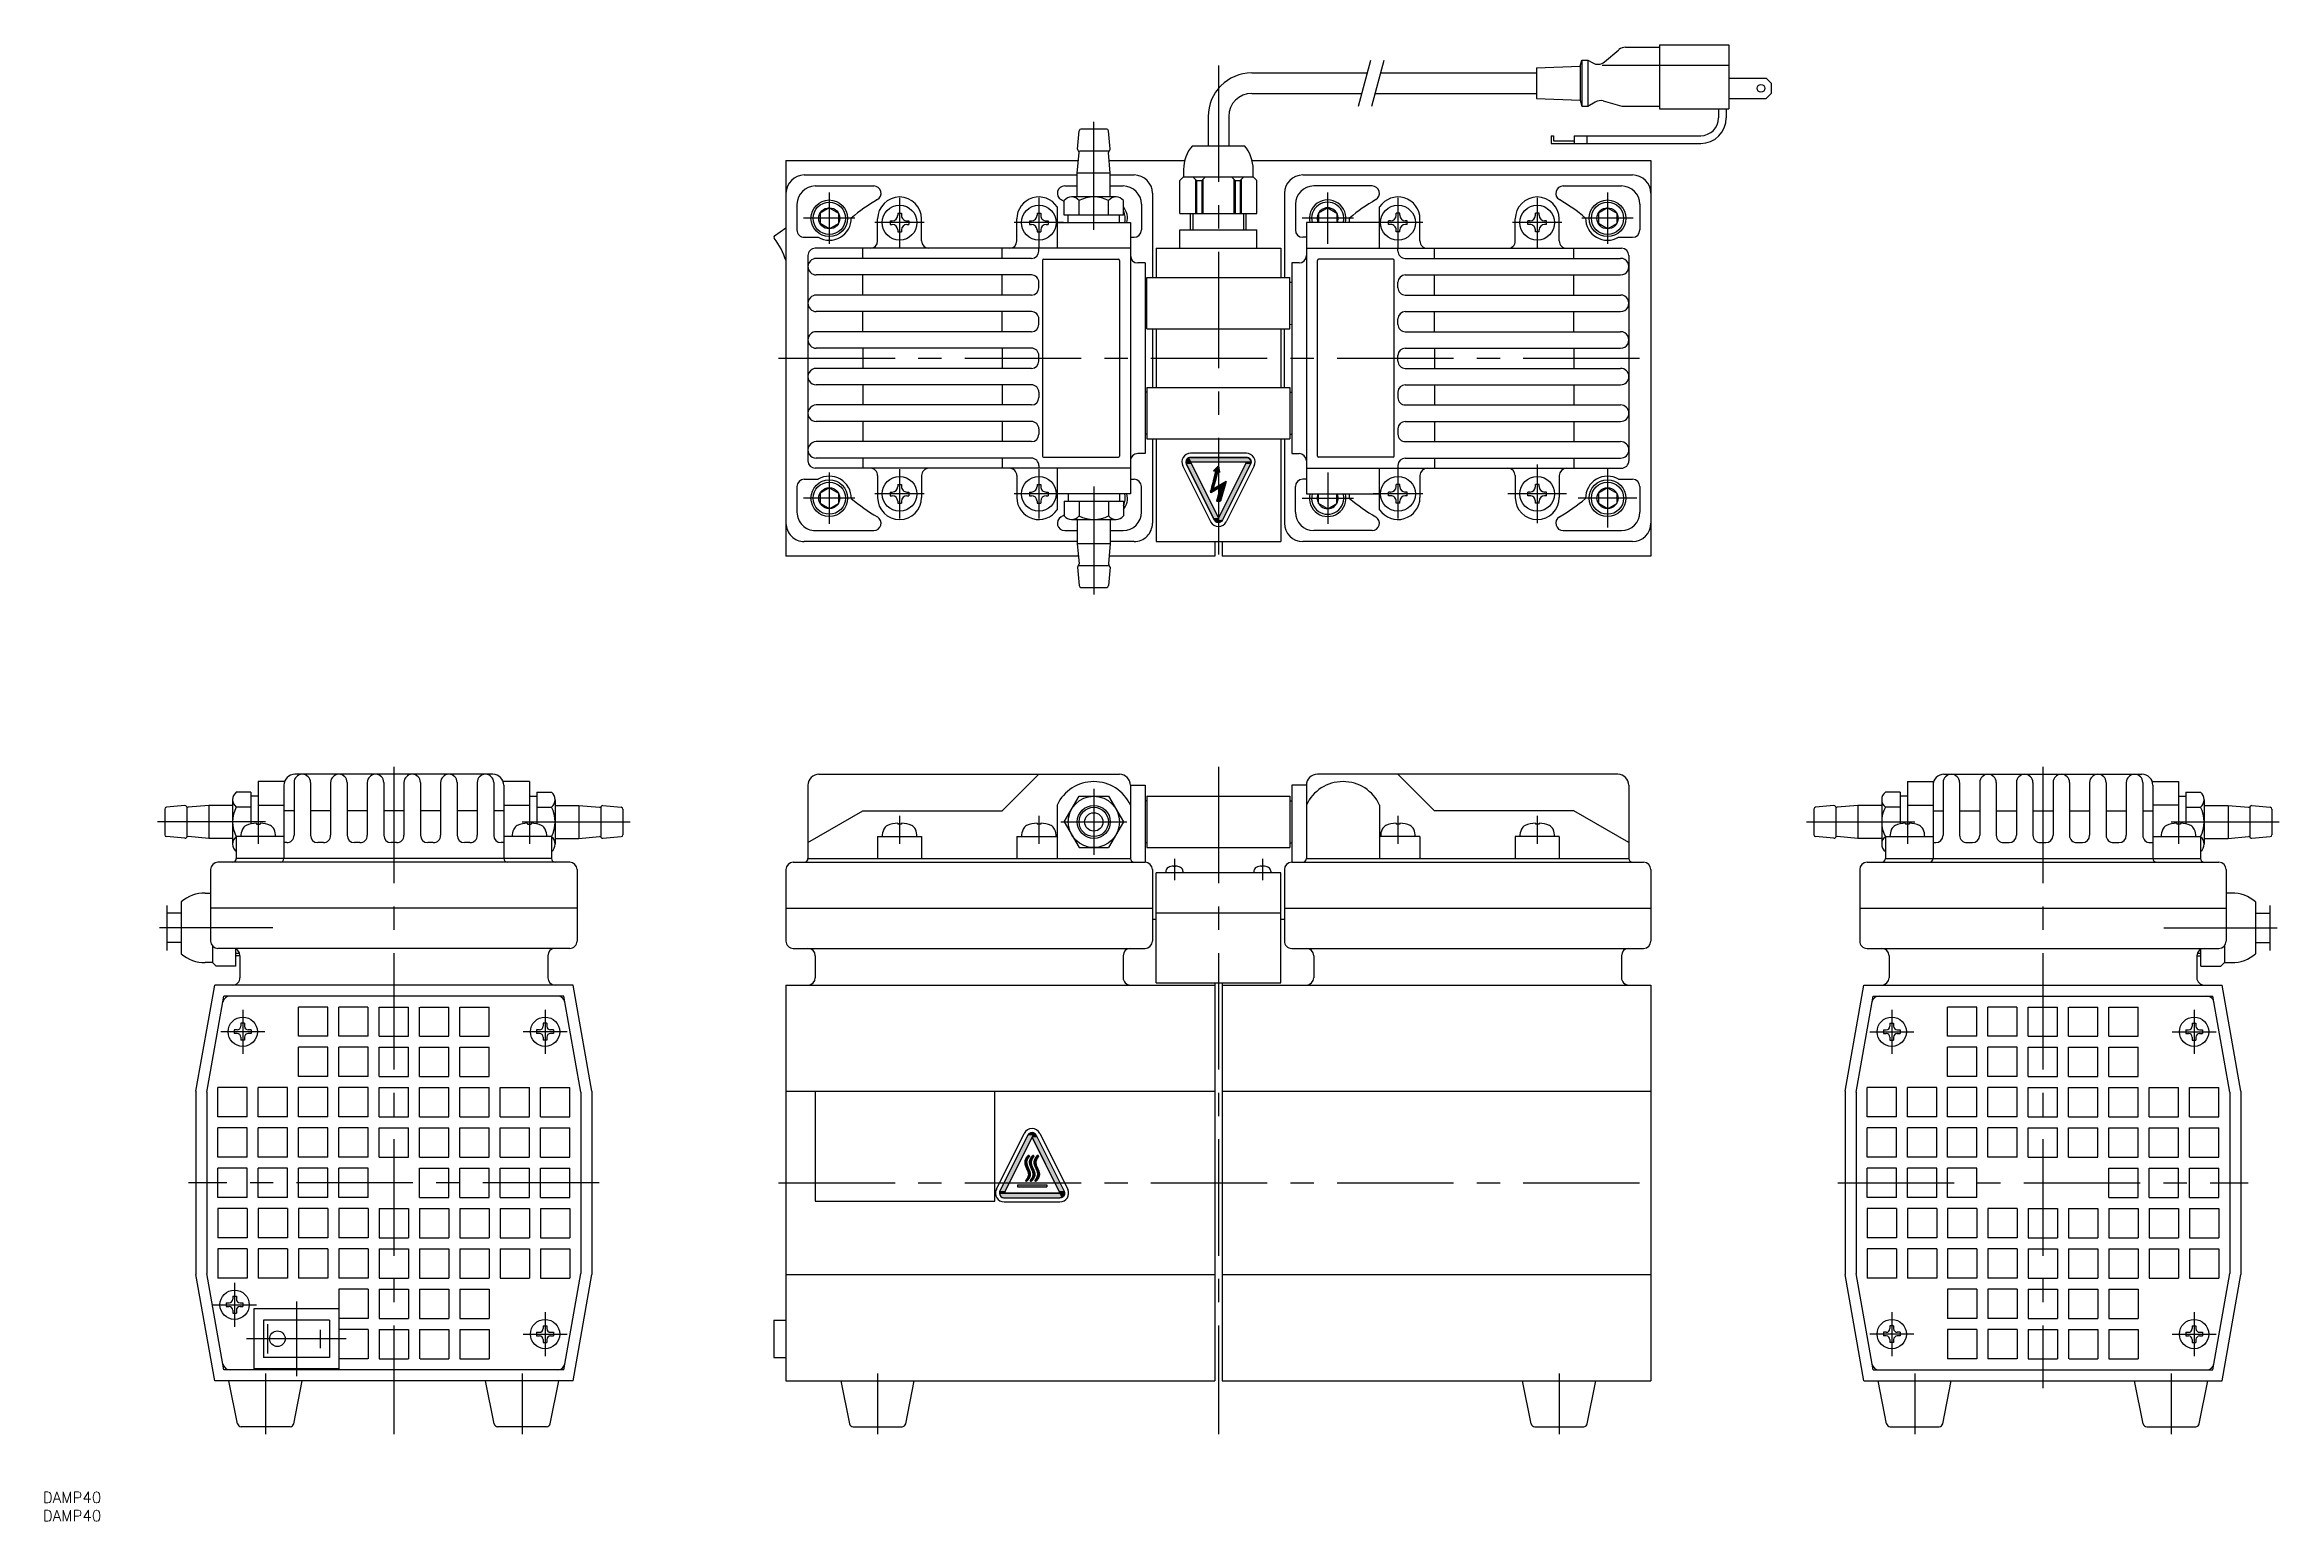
# Model space of a CAD drawing. Extents: x -95 to 515, y -92 to 311.
import ezdxf

# ---------------------------------------------------------------- set-up
doc = ezdxf.new("R2010")
doc.units = 0
doc.linetypes.add('CENTER', pattern=[50.8, 31.75, -6.35, 6.35, -6.35])
doc.layers.get('0').update_dxf_attribs({"linetype": 'CONTINUOUS'})
doc.layers.add('CENTER', color=1, linetype='CENTER')
doc.styles.get("Standard").update_dxf_attribs({"font": 'txt.shx', "height": 3, "bigfont": 'bigfont.shx'})

# ---------------------------------------------------------------- blocks, each defined once
blk = doc.blocks.new('*U2')
at = {"color": 7, "linetype": 'CONTINUOUS'}
for p, q in [((173.01, 13.01), (165.39, -2.22)), ((174.43, 13.01), (166.81, -2.22)), ((173.31, 13.4), (173.01, 13.01)), ((173.62, 13.58), (173.31, 13.4)), ((173.74, 13.65), (173.62, 13.58)), ((174.24, 13.71), (173.74, 13.65)), ((174.46, 13.65), (174.24, 13.71)), ((174.63, 13.4), (174.43, 13.01)), ((174.46, 13.65), (174.71, 13.58)), ((174.71, 13.58), (174.63, 13.4)), ((165.29, -2.5), (165.26, -2.79)), ((166.53, -2.79), (165.26, -2.79)), ((165.39, -2.22), (165.29, -2.5)), ((166.67, -2.5), (166.53, -2.79)), ((166.53, -2.79), (166.53, -2.79)), ((166.81, -2.22), (166.67, -2.5))]:
    blk.add_line(p, q, dxfattribs=at)
for points in [[(173.01, 13.01), (165.39, -2.22), (166.81, -2.22)], [(173.31, 13.4), (173.01, 13.01), (174.43, 13.01)], [(173.62, 13.58), (173.31, 13.4), (174.63, 13.4)], [(173.74, 13.65), (173.62, 13.58), (174.71, 13.58)], [(174.24, 13.71), (173.74, 13.65), (174.46, 13.65)], [(165.29, -2.5), (165.26, -2.79), (166.53, -2.79)], [(165.39, -2.22), (165.29, -2.5), (166.67, -2.5)]]:
    blk.add_solid(points, dxfattribs=at)
at = {"color": 7, "linetype": 'CONTINUOUS', "extrusion": (0, 0, -1)}
for points in [[(-173.01, 13.01), (-174.43, 13.01), (-166.81, -2.22)], [(-173.31, 13.4), (-174.63, 13.4), (-174.43, 13.01)], [(-173.62, 13.58), (-174.71, 13.58), (-174.63, 13.4)], [(-173.74, 13.65), (-174.46, 13.65), (-174.71, 13.58)], [(-165.26, -2.79), (-166.53, -2.79), (-166.53, -2.79)], [(-165.29, -2.5), (-166.67, -2.5), (-166.53, -2.79)], [(-165.39, -2.22), (-166.81, -2.22), (-166.67, -2.5)]]:
    blk.add_solid(points, dxfattribs=at)
blk = doc.blocks.new('*U3')
at = {"color": 7, "linetype": 'CONTINUOUS'}
for p, q in [((165.26, -2.79), (165.26, -2.79)), ((181.76, -2.79), (165.26, -2.79)), ((165.26, -2.79), (165.35, -3.28)), ((165.35, -3.28), (165.63, -3.69)), ((165.63, -3.69), (165.99, -3.93)), ((165.99, -3.93), (166.04, -3.96)), ((166.04, -3.96), (166.36, -4.03)), ((166.36, -4.03), (166.53, -4.06)), ((166.53, -4.06), (181.76, -4.06)), ((181.76, -2.79), (182.01, -3.28)), ((182.06, -4.03), (181.76, -4.06)), ((182.01, -3.28), (182.21, -3.69)), ((182.23, -3.96), (182.06, -4.03)), ((182.21, -3.69), (182.33, -3.93)), ((182.33, -3.93), (182.23, -3.96))]:
    blk.add_line(p, q, dxfattribs=at)
for points in [[(165.26, -2.79), (165.26, -2.79), (181.76, -2.79)], [(165.26, -2.79), (165.35, -3.28), (182.01, -3.28)], [(165.35, -3.28), (165.63, -3.69), (182.21, -3.69)], [(165.63, -3.69), (165.99, -3.93), (182.33, -3.93)], [(165.99, -3.93), (166.04, -3.96), (182.23, -3.96)], [(166.04, -3.96), (166.36, -4.03), (182.06, -4.03)], [(166.36, -4.03), (166.53, -4.06), (181.76, -4.06)], [(166.53, -4.06), (166.53, -4.06), (181.76, -4.06)]]:
    blk.add_solid(points, dxfattribs=at)
at = {"color": 7, "linetype": 'CONTINUOUS', "extrusion": (0, 0, -1)}
for points in [[(-165.26, -2.79), (-181.76, -2.79), (-182.01, -3.28)], [(-165.35, -3.28), (-182.01, -3.28), (-182.21, -3.69)], [(-165.63, -3.69), (-182.21, -3.69), (-182.33, -3.93)], [(-165.99, -3.93), (-182.33, -3.93), (-182.23, -3.96)], [(-166.04, -3.96), (-182.23, -3.96), (-182.06, -4.03)], [(-166.36, -4.03), (-182.06, -4.03), (-181.76, -4.06)]]:
    blk.add_solid(points, dxfattribs=at)
blk = doc.blocks.new('*U4')
at = {"color": 7, "linetype": 'CONTINUOUS'}
for p, q in [((174.43, 13.01), (174.15, 12.45)), ((174.15, 12.45), (181.48, -2.22)), ((174.59, 13.34), (174.43, 13.01)), ((174.71, 13.58), (174.59, 13.34)), ((175.04, 13.34), (174.71, 13.58)), ((175.04, 13.34), (175.28, 13.01)), ((175.28, 13.01), (175.57, 12.45)), ((175.57, 12.45), (182.9, -2.22)), ((181.48, -2.22), (181.72, -2.7)), ((181.72, -2.7), (181.96, -3.19)), ((181.96, -3.19), (182.18, -3.62)), ((182.33, -3.93), (182.18, -3.62)), ((182.72, -3.62), (182.33, -3.93)), ((182.97, -3.19), (182.72, -3.62)), ((182.9, -2.22), (183.03, -2.7)), ((183.03, -2.7), (182.97, -3.19))]:
    blk.add_line(p, q, dxfattribs=at)
for points in [[(174.43, 13.01), (174.15, 12.45), (175.57, 12.45)], [(174.15, 12.45), (181.48, -2.22), (182.9, -2.22)], [(174.59, 13.34), (174.43, 13.01), (175.28, 13.01)], [(174.71, 13.58), (174.59, 13.34), (175.04, 13.34)], [(181.48, -2.22), (181.72, -2.7), (183.03, -2.7)], [(181.72, -2.7), (181.96, -3.19), (182.97, -3.19)], [(181.96, -3.19), (182.18, -3.62), (182.72, -3.62)]]:
    blk.add_solid(points, dxfattribs=at)
at = {"color": 7, "linetype": 'CONTINUOUS', "extrusion": (0, 0, -1)}
for points in [[(-174.15, 12.45), (-175.57, 12.45), (-182.9, -2.22)], [(-174.43, 13.01), (-175.28, 13.01), (-175.57, 12.45)], [(-174.59, 13.34), (-175.04, 13.34), (-175.28, 13.01)], [(-181.48, -2.22), (-182.9, -2.22), (-183.03, -2.7)], [(-181.72, -2.7), (-183.03, -2.7), (-182.97, -3.19)], [(-181.96, -3.19), (-182.97, -3.19), (-182.72, -3.62)], [(-182.18, -3.62), (-182.72, -3.62), (-182.33, -3.93)]]:
    blk.add_solid(points, dxfattribs=at)
blk = doc.blocks.new('*U5')
at = {"color": 7, "linetype": 'CONTINUOUS'}
for p, q in [((174.94, 6.58), (174.65, 5.75)), ((174.99, 6.72), (174.94, 6.58)), ((175.46, 7.29), (174.99, 6.72)), ((175.41, 6.58), (175.15, 5.75)), ((175.51, 6.72), (175.41, 6.58)), ((175.6, 7.47), (175.46, 7.29)), ((175.92, 7.29), (175.51, 6.72)), ((175.65, 7.52), (175.6, 7.47)), ((175.83, 7.47), (175.65, 7.52)), ((175.83, 7.47), (175.92, 7.29)), ((174.65, 5.75), (174.65, 5.75)), ((174.65, 5.75), (174.78, 4.83)), ((174.78, 4.83), (174.78, 4.83)), ((174.78, 4.83), (175.15, 3.97)), ((175.28, 1.22), (174.89, 0.67)), ((174.89, 0.67), (174.97, 0.49)), ((175.15, 0.42), (174.97, 0.49)), ((175.15, 5.75), (175.15, 5.75)), ((175.15, 5.75), (175.28, 4.83)), ((175.15, 3.97), (175.15, 3.97)), ((175.15, 3.97), (175.51, 3.12)), ((175.21, 0.49), (175.15, 0.42)), ((175.35, 0.67), (175.21, 0.49)), ((175.28, 4.83), (175.28, 4.83)), ((175.28, 4.83), (175.65, 3.97)), ((175.39, 1.37), (175.28, 1.22)), ((175.8, 1.22), (175.35, 0.67)), ((175.65, 2.2), (175.39, 1.37)), ((175.51, 3.12), (175.51, 3.12)), ((175.51, 3.12), (175.65, 2.2)), ((175.65, 3.97), (175.65, 3.97)), ((175.65, 3.97), (176.01, 3.12)), ((175.65, 2.2), (175.65, 2.2)), ((175.86, 1.37), (175.8, 1.22)), ((176.15, 2.2), (175.86, 1.37)), ((176.01, 3.12), (176.01, 3.12)), ((176.01, 3.12), (176.15, 2.2)), ((176.15, 2.2), (176.15, 2.2))]:
    blk.add_line(p, q, dxfattribs=at)
for points in [[(174.94, 6.58), (174.65, 5.75), (175.15, 5.75)], [(174.99, 6.72), (174.94, 6.58), (175.41, 6.58)], [(175.46, 7.29), (174.99, 6.72), (175.51, 6.72)], [(175.6, 7.47), (175.46, 7.29), (175.92, 7.29)], [(175.65, 7.52), (175.6, 7.47), (175.83, 7.47)], [(174.65, 5.75), (174.65, 5.75), (175.15, 5.75)], [(174.65, 5.75), (174.78, 4.83), (175.28, 4.83)], [(174.78, 4.83), (174.78, 4.83), (175.28, 4.83)], [(174.78, 4.83), (175.15, 3.97), (175.65, 3.97)], [(175.28, 1.22), (174.89, 0.67), (175.35, 0.67)], [(174.89, 0.67), (174.97, 0.49), (175.21, 0.49)], [(175.15, 3.97), (175.15, 3.97), (175.65, 3.97)], [(175.15, 3.97), (175.51, 3.12), (176.01, 3.12)], [(175.39, 1.37), (175.28, 1.22), (175.8, 1.22)], [(175.65, 2.2), (175.39, 1.37), (175.86, 1.37)], [(175.51, 3.12), (175.51, 3.12), (176.01, 3.12)], [(175.51, 3.12), (175.65, 2.2), (176.15, 2.2)], [(175.65, 2.2), (175.65, 2.2), (176.15, 2.2)]]:
    blk.add_solid(points, dxfattribs=at)
at = {"color": 7, "linetype": 'CONTINUOUS', "extrusion": (0, 0, -1)}
for points in [[(-174.94, 6.58), (-175.41, 6.58), (-175.15, 5.75)], [(-174.99, 6.72), (-175.51, 6.72), (-175.41, 6.58)], [(-175.46, 7.29), (-175.92, 7.29), (-175.51, 6.72)], [(-175.6, 7.47), (-175.83, 7.47), (-175.92, 7.29)], [(-174.65, 5.75), (-175.15, 5.75), (-175.15, 5.75)], [(-174.65, 5.75), (-175.15, 5.75), (-175.28, 4.83)], [(-174.78, 4.83), (-175.28, 4.83), (-175.28, 4.83)], [(-174.78, 4.83), (-175.28, 4.83), (-175.65, 3.97)], [(-174.89, 0.67), (-175.35, 0.67), (-175.21, 0.49)], [(-174.97, 0.49), (-175.21, 0.49), (-175.15, 0.42)], [(-175.15, 3.97), (-175.65, 3.97), (-175.65, 3.97)], [(-175.15, 3.97), (-175.65, 3.97), (-176.01, 3.12)], [(-175.28, 1.22), (-175.8, 1.22), (-175.35, 0.67)], [(-175.39, 1.37), (-175.86, 1.37), (-175.8, 1.22)], [(-175.51, 3.12), (-176.01, 3.12), (-176.01, 3.12)], [(-175.51, 3.12), (-176.01, 3.12), (-176.15, 2.2)], [(-175.65, 2.2), (-176.15, 2.2), (-176.15, 2.2)], [(-175.65, 2.2), (-176.15, 2.2), (-175.86, 1.37)]]:
    blk.add_solid(points, dxfattribs=at)
blk = doc.blocks.new('*U6')
at = {"color": 7, "linetype": 'CONTINUOUS'}
for p, q in [((172.44, 6.58), (172.15, 5.75)), ((172.49, 6.72), (172.44, 6.58)), ((172.96, 7.29), (172.49, 6.72)), ((172.91, 6.58), (172.65, 5.75)), ((173.01, 6.72), (172.91, 6.58)), ((173.1, 7.47), (172.96, 7.29)), ((173.42, 7.29), (173.01, 6.72)), ((173.15, 7.52), (173.1, 7.47)), ((173.33, 7.47), (173.15, 7.52)), ((173.33, 7.47), (173.42, 7.29)), ((172.15, 5.75), (172.15, 5.75)), ((172.15, 5.75), (172.28, 4.83)), ((172.28, 4.83), (172.28, 4.83)), ((172.28, 4.83), (172.65, 3.97)), ((172.78, 1.22), (172.39, 0.67)), ((172.39, 0.67), (172.47, 0.49)), ((172.65, 0.42), (172.47, 0.49)), ((172.65, 5.75), (172.65, 5.75)), ((172.65, 5.75), (172.78, 4.83)), ((172.65, 3.97), (172.65, 3.97)), ((172.65, 3.97), (173.01, 3.12)), ((172.71, 0.49), (172.65, 0.42)), ((172.85, 0.67), (172.71, 0.49)), ((172.78, 4.83), (172.78, 4.83)), ((172.78, 4.83), (173.15, 3.97)), ((172.89, 1.37), (172.78, 1.22)), ((173.3, 1.22), (172.85, 0.67)), ((173.15, 2.2), (172.89, 1.37)), ((173.01, 3.12), (173.01, 3.12)), ((173.01, 3.12), (173.15, 2.2)), ((173.15, 3.97), (173.15, 3.97)), ((173.15, 3.97), (173.51, 3.12)), ((173.15, 2.2), (173.15, 2.2)), ((173.36, 1.37), (173.3, 1.22)), ((173.65, 2.2), (173.36, 1.37)), ((173.51, 3.12), (173.51, 3.12)), ((173.51, 3.12), (173.65, 2.2)), ((173.65, 2.2), (173.65, 2.2))]:
    blk.add_line(p, q, dxfattribs=at)
for points in [[(172.44, 6.58), (172.15, 5.75), (172.65, 5.75)], [(172.49, 6.72), (172.44, 6.58), (172.91, 6.58)], [(172.96, 7.29), (172.49, 6.72), (173.01, 6.72)], [(173.1, 7.47), (172.96, 7.29), (173.42, 7.29)], [(173.15, 7.52), (173.1, 7.47), (173.33, 7.47)], [(172.15, 5.75), (172.15, 5.75), (172.65, 5.75)], [(172.15, 5.75), (172.28, 4.83), (172.78, 4.83)], [(172.28, 4.83), (172.28, 4.83), (172.78, 4.83)], [(172.28, 4.83), (172.65, 3.97), (173.15, 3.97)], [(172.78, 1.22), (172.39, 0.67), (172.85, 0.67)], [(172.39, 0.67), (172.47, 0.49), (172.71, 0.49)], [(172.65, 3.97), (172.65, 3.97), (173.15, 3.97)], [(172.65, 3.97), (173.01, 3.12), (173.51, 3.12)], [(172.89, 1.37), (172.78, 1.22), (173.3, 1.22)], [(173.15, 2.2), (172.89, 1.37), (173.36, 1.37)], [(173.01, 3.12), (173.01, 3.12), (173.51, 3.12)], [(173.01, 3.12), (173.15, 2.2), (173.65, 2.2)], [(173.15, 2.2), (173.15, 2.2), (173.65, 2.2)]]:
    blk.add_solid(points, dxfattribs=at)
at = {"color": 7, "linetype": 'CONTINUOUS', "extrusion": (0, 0, -1)}
for points in [[(-172.44, 6.58), (-172.91, 6.58), (-172.65, 5.75)], [(-172.49, 6.72), (-173.01, 6.72), (-172.91, 6.58)], [(-172.96, 7.29), (-173.42, 7.29), (-173.01, 6.72)], [(-173.1, 7.47), (-173.33, 7.47), (-173.42, 7.29)], [(-172.15, 5.75), (-172.65, 5.75), (-172.65, 5.75)], [(-172.15, 5.75), (-172.65, 5.75), (-172.78, 4.83)], [(-172.28, 4.83), (-172.78, 4.83), (-172.78, 4.83)], [(-172.28, 4.83), (-172.78, 4.83), (-173.15, 3.97)], [(-172.39, 0.67), (-172.85, 0.67), (-172.71, 0.49)], [(-172.47, 0.49), (-172.71, 0.49), (-172.65, 0.42)], [(-172.65, 3.97), (-173.15, 3.97), (-173.15, 3.97)], [(-172.65, 3.97), (-173.15, 3.97), (-173.51, 3.12)], [(-172.78, 1.22), (-173.3, 1.22), (-172.85, 0.67)], [(-172.89, 1.37), (-173.36, 1.37), (-173.3, 1.22)], [(-173.01, 3.12), (-173.51, 3.12), (-173.51, 3.12)], [(-173.01, 3.12), (-173.51, 3.12), (-173.65, 2.2)], [(-173.15, 2.2), (-173.65, 2.2), (-173.65, 2.2)], [(-173.15, 2.2), (-173.65, 2.2), (-173.36, 1.37)]]:
    blk.add_solid(points, dxfattribs=at)
blk = doc.blocks.new('*U7')
at = {"color": 7, "linetype": 'CONTINUOUS'}
for p, q in [((173.69, 6.58), (173.4, 5.75)), ((173.74, 6.72), (173.69, 6.58)), ((174.21, 7.29), (173.74, 6.72)), ((174.16, 6.58), (173.9, 5.75)), ((174.26, 6.72), (174.16, 6.58)), ((174.35, 7.47), (174.21, 7.29)), ((174.67, 7.29), (174.26, 6.72)), ((174.4, 7.52), (174.35, 7.47)), ((174.58, 7.47), (174.4, 7.52)), ((174.58, 7.47), (174.67, 7.29)), ((173.4, 5.75), (173.4, 5.75)), ((173.4, 5.75), (173.53, 4.83)), ((173.53, 4.83), (173.53, 4.83)), ((173.53, 4.83), (173.9, 3.97)), ((174.03, 1.22), (173.64, 0.67)), ((173.64, 0.67), (173.72, 0.49)), ((173.9, 0.42), (173.72, 0.49)), ((173.9, 5.75), (173.9, 5.75)), ((173.9, 5.75), (174.03, 4.83)), ((173.9, 3.97), (173.9, 3.97)), ((173.9, 3.97), (174.26, 3.12)), ((173.96, 0.49), (173.9, 0.42)), ((174.1, 0.67), (173.96, 0.49)), ((174.03, 4.83), (174.03, 4.83)), ((174.03, 4.83), (174.4, 3.97)), ((174.14, 1.37), (174.03, 1.22)), ((174.55, 1.22), (174.1, 0.67)), ((174.4, 2.2), (174.14, 1.37)), ((174.26, 3.12), (174.26, 3.12)), ((174.26, 3.12), (174.4, 2.2)), ((174.4, 3.97), (174.4, 3.97)), ((174.4, 3.97), (174.76, 3.12)), ((174.4, 2.2), (174.4, 2.2)), ((174.61, 1.37), (174.55, 1.22)), ((174.9, 2.2), (174.61, 1.37)), ((174.76, 3.12), (174.76, 3.12)), ((174.76, 3.12), (174.9, 2.2)), ((174.9, 2.2), (174.9, 2.2))]:
    blk.add_line(p, q, dxfattribs=at)
for points in [[(173.69, 6.58), (173.4, 5.75), (173.9, 5.75)], [(173.74, 6.72), (173.69, 6.58), (174.16, 6.58)], [(174.21, 7.29), (173.74, 6.72), (174.26, 6.72)], [(174.35, 7.47), (174.21, 7.29), (174.67, 7.29)], [(174.4, 7.52), (174.35, 7.47), (174.58, 7.47)], [(173.4, 5.75), (173.4, 5.75), (173.9, 5.75)], [(173.4, 5.75), (173.53, 4.83), (174.03, 4.83)], [(173.53, 4.83), (173.53, 4.83), (174.03, 4.83)], [(173.53, 4.83), (173.9, 3.97), (174.4, 3.97)], [(174.03, 1.22), (173.64, 0.67), (174.1, 0.67)], [(173.64, 0.67), (173.72, 0.49), (173.96, 0.49)], [(173.9, 3.97), (173.9, 3.97), (174.4, 3.97)], [(173.9, 3.97), (174.26, 3.12), (174.76, 3.12)], [(174.14, 1.37), (174.03, 1.22), (174.55, 1.22)], [(174.4, 2.2), (174.14, 1.37), (174.61, 1.37)], [(174.26, 3.12), (174.26, 3.12), (174.76, 3.12)], [(174.26, 3.12), (174.4, 2.2), (174.9, 2.2)], [(174.4, 2.2), (174.4, 2.2), (174.9, 2.2)]]:
    blk.add_solid(points, dxfattribs=at)
at = {"color": 7, "linetype": 'CONTINUOUS', "extrusion": (0, 0, -1)}
for points in [[(-173.69, 6.58), (-174.16, 6.58), (-173.9, 5.75)], [(-173.74, 6.72), (-174.26, 6.72), (-174.16, 6.58)], [(-174.21, 7.29), (-174.67, 7.29), (-174.26, 6.72)], [(-174.35, 7.47), (-174.58, 7.47), (-174.67, 7.29)], [(-173.4, 5.75), (-173.9, 5.75), (-173.9, 5.75)], [(-173.4, 5.75), (-173.9, 5.75), (-174.03, 4.83)], [(-173.53, 4.83), (-174.03, 4.83), (-174.03, 4.83)], [(-173.53, 4.83), (-174.03, 4.83), (-174.4, 3.97)], [(-173.64, 0.67), (-174.1, 0.67), (-173.96, 0.49)], [(-173.72, 0.49), (-173.96, 0.49), (-173.9, 0.42)], [(-173.9, 3.97), (-174.4, 3.97), (-174.4, 3.97)], [(-173.9, 3.97), (-174.4, 3.97), (-174.76, 3.12)], [(-174.03, 1.22), (-174.55, 1.22), (-174.1, 0.67)], [(-174.14, 1.37), (-174.61, 1.37), (-174.55, 1.22)], [(-174.26, 3.12), (-174.76, 3.12), (-174.76, 3.12)], [(-174.26, 3.12), (-174.76, 3.12), (-174.9, 2.2)], [(-174.4, 2.2), (-174.9, 2.2), (-174.9, 2.2)], [(-174.4, 2.2), (-174.9, 2.2), (-174.61, 1.37)]]:
    blk.add_solid(points, dxfattribs=at)
blk = doc.blocks.new('*U8')
at = {"color": 7, "linetype": 'CONTINUOUS'}
for p, q in [((170.15, -0.54), (178.15, -0.54)), ((170.15, -0.54), (170.15, -1.04)), ((170.15, -1.04), (178.15, -1.04)), ((178.15, -0.54), (178.15, -1.04))]:
    blk.add_line(p, q, dxfattribs=at)
for points in [[(170.15, -0.54), (170.15, -0.54), (178.15, -0.54)], [(170.15, -0.54), (170.15, -1.04), (178.15, -1.04)], [(170.15, -1.04), (170.15, -1.04), (178.15, -1.04)]]:
    blk.add_solid(points, dxfattribs=at)
at = {"color": 7, "linetype": 'CONTINUOUS', "extrusion": (0, 0, -1)}
blk.add_solid([(-170.15, -0.54), (-178.15, -0.54), (-178.15, -1.04)], dxfattribs=at)
blk = doc.blocks.new('*U9')
at = {"color": 7, "linetype": 'CONTINUOUS'}
for p, q in [((216.19, 197.09), (216.13, 196.6)), ((216.13, 196.6), (216.26, 196.13)), ((216.44, 197.52), (216.19, 197.09)), ((216.26, 196.13), (223.6, 181.46)), ((216.83, 197.83), (216.44, 197.52)), ((216.98, 197.52), (216.83, 197.83)), ((216.98, 197.52), (217.2, 197.09)), ((217.2, 197.09), (217.44, 196.6)), ((217.44, 196.6), (217.68, 196.13)), ((217.68, 196.13), (225.01, 181.46)), ((223.6, 181.46), (223.88, 180.89)), ((223.88, 180.89), (224.12, 180.56)), ((224.45, 180.32), (224.12, 180.56)), ((224.57, 180.56), (224.45, 180.32)), ((224.73, 180.89), (224.57, 180.56)), ((225.01, 181.46), (224.73, 180.89))]:
    blk.add_line(p, q, dxfattribs=at)
for points in [[(216.19, 197.09), (216.13, 196.6), (217.44, 196.6)], [(216.13, 196.6), (216.26, 196.13), (217.68, 196.13)], [(216.44, 197.52), (216.19, 197.09), (217.2, 197.09)], [(216.26, 196.13), (223.6, 181.46), (225.01, 181.46)], [(216.83, 197.83), (216.44, 197.52), (216.98, 197.52)], [(223.6, 181.46), (223.88, 180.89), (224.73, 180.89)], [(223.88, 180.89), (224.12, 180.56), (224.57, 180.56)]]:
    blk.add_solid(points, dxfattribs=at)
at = {"color": 7, "linetype": 'CONTINUOUS', "extrusion": (0, 0, -1)}
for points in [[(-216.13, 196.6), (-217.44, 196.6), (-217.68, 196.13)], [(-216.19, 197.09), (-217.2, 197.09), (-217.44, 196.6)], [(-216.26, 196.13), (-217.68, 196.13), (-225.01, 181.46)], [(-216.44, 197.52), (-216.98, 197.52), (-217.2, 197.09)], [(-223.6, 181.46), (-225.01, 181.46), (-224.73, 180.89)], [(-223.88, 180.89), (-224.73, 180.89), (-224.57, 180.56)], [(-224.12, 180.56), (-224.57, 180.56), (-224.45, 180.32)]]:
    blk.add_solid(points, dxfattribs=at)
blk = doc.blocks.new('*U10')
at = {"color": 7, "linetype": 'CONTINUOUS'}
for p, q in [((232.35, 196.13), (224.73, 180.89)), ((233.77, 196.13), (226.15, 180.89)), ((232.49, 196.4), (232.35, 196.13)), ((232.63, 196.69), (232.49, 196.4)), ((232.63, 196.69), (232.63, 196.69)), ((233.9, 196.69), (232.63, 196.69)), ((233.87, 196.4), (233.77, 196.13)), ((233.9, 196.69), (233.87, 196.4)), ((224.54, 180.5), (224.45, 180.32)), ((224.45, 180.32), (224.7, 180.25)), ((224.73, 180.89), (224.54, 180.5)), ((224.92, 180.19), (224.7, 180.25)), ((225.42, 180.25), (224.92, 180.19)), ((225.54, 180.32), (225.42, 180.25)), ((225.85, 180.5), (225.54, 180.32)), ((226.15, 180.89), (225.85, 180.5))]:
    blk.add_line(p, q, dxfattribs=at)
for points in [[(232.35, 196.13), (224.73, 180.89), (226.15, 180.89)], [(232.49, 196.4), (232.35, 196.13), (233.77, 196.13)], [(232.63, 196.69), (232.49, 196.4), (233.87, 196.4)], [(232.63, 196.69), (232.63, 196.69), (233.9, 196.69)], [(224.54, 180.5), (224.45, 180.32), (225.54, 180.32)], [(224.45, 180.32), (224.7, 180.25), (225.42, 180.25)], [(224.73, 180.89), (224.54, 180.5), (225.85, 180.5)]]:
    blk.add_solid(points, dxfattribs=at)
at = {"color": 7, "linetype": 'CONTINUOUS', "extrusion": (0, 0, -1)}
for points in [[(-232.35, 196.13), (-233.77, 196.13), (-226.15, 180.89)], [(-232.49, 196.4), (-233.87, 196.4), (-233.77, 196.13)], [(-232.63, 196.69), (-233.9, 196.69), (-233.87, 196.4)], [(-224.45, 180.32), (-225.54, 180.32), (-225.42, 180.25)], [(-224.54, 180.5), (-225.85, 180.5), (-225.54, 180.32)], [(-224.7, 180.25), (-225.42, 180.25), (-224.92, 180.19)], [(-224.73, 180.89), (-226.15, 180.89), (-225.85, 180.5)]]:
    blk.add_solid(points, dxfattribs=at)
blk = doc.blocks.new('*U11')
at = {"color": 7, "linetype": 'CONTINUOUS'}
for p, q in [((216.93, 197.87), (216.83, 197.83)), ((216.83, 197.83), (216.95, 197.59)), ((217.1, 197.93), (216.93, 197.87)), ((216.95, 197.59), (217.15, 197.18)), ((217.4, 197.96), (217.1, 197.93)), ((217.15, 197.18), (217.4, 196.69)), ((217.4, 197.96), (232.63, 197.96)), ((233.9, 196.69), (217.4, 196.69)), ((232.63, 197.96), (232.8, 197.93)), ((232.8, 197.93), (233.12, 197.87)), ((233.12, 197.87), (233.17, 197.83)), ((233.17, 197.83), (233.53, 197.59)), ((233.53, 197.59), (233.81, 197.18)), ((233.81, 197.18), (233.9, 196.69)), ((233.9, 196.69), (233.9, 196.69))]:
    blk.add_line(p, q, dxfattribs=at)
for points in [[(216.93, 197.87), (216.83, 197.83), (233.17, 197.83)], [(216.83, 197.83), (216.95, 197.59), (233.53, 197.59)], [(217.1, 197.93), (216.93, 197.87), (233.12, 197.87)], [(216.95, 197.59), (217.15, 197.18), (233.81, 197.18)], [(217.4, 197.96), (217.1, 197.93), (232.8, 197.93)], [(217.15, 197.18), (217.4, 196.69), (233.9, 196.69)], [(217.4, 197.96), (217.4, 197.96), (232.63, 197.96)]]:
    blk.add_solid(points, dxfattribs=at)
at = {"color": 7, "linetype": 'CONTINUOUS', "extrusion": (0, 0, -1)}
for points in [[(-216.83, 197.83), (-233.17, 197.83), (-233.53, 197.59)], [(-216.93, 197.87), (-233.12, 197.87), (-233.17, 197.83)], [(-216.95, 197.59), (-233.53, 197.59), (-233.81, 197.18)], [(-217.1, 197.93), (-232.8, 197.93), (-233.12, 197.87)], [(-217.15, 197.18), (-233.81, 197.18), (-233.9, 196.69)], [(-217.4, 197.96), (-232.63, 197.96), (-232.8, 197.93)], [(-217.4, 196.69), (-233.9, 196.69), (-233.9, 196.69)]]:
    blk.add_solid(points, dxfattribs=at)
blk = doc.blocks.new('*U12')
at = {"color": 7, "linetype": 'CONTINUOUS'}
for p, q in [((225.01, 195.63), (223.69, 194.3)), ((225.25, 194.3), (225.01, 195.63)), ((222.99, 189.25), (222.9, 188.88)), ((223.13, 189.79), (222.99, 189.25)), ((223.53, 191.33), (223.13, 189.79)), ((224.18, 193.86), (223.53, 191.33)), ((223.69, 194.3), (224.25, 194.15)), ((224.1, 191.33), (223.69, 189.79)), ((224.64, 189.25), (224, 188.88)), ((224.78, 193.86), (224.1, 191.33)), ((224.21, 194), (224.18, 193.86)), ((224.25, 194.15), (224.21, 194)), ((227.13, 191.33), (224.47, 189.79)), ((225.57, 189.79), (224.64, 189.25)), ((225.25, 194.3), (225.28, 194.15)), ((225.28, 194.15), (225.3, 194)), ((225.3, 194), (225.33, 193.86)), ((225.41, 189.25), (225.3, 188.88)), ((225.57, 189.79), (225.41, 189.25)), ((226.51, 189.25), (226.4, 188.88)), ((226.67, 189.79), (226.51, 189.25)), ((226.67, 189.79), (227.13, 191.33)), ((222.9, 188.88), (222.84, 188.85)), ((222.9, 188.25), (222.84, 188.85)), ((223.94, 188.85), (222.9, 188.25)), ((224, 188.88), (223.94, 188.85)), ((225.11, 188.25), (224.44, 185.99)), ((224.44, 185.99), (225.54, 185.99)), ((225.29, 188.85), (225.11, 188.25)), ((225.3, 188.88), (225.29, 188.85)), ((226.22, 188.25), (225.54, 185.99)), ((226.39, 188.85), (226.22, 188.25)), ((226.4, 188.88), (226.39, 188.85))]:
    blk.add_line(p, q, dxfattribs=at)
for points in [[(225.01, 195.63), (223.69, 194.3), (225.25, 194.3)], [(222.99, 189.25), (222.9, 188.88), (224, 188.88)], [(223.13, 189.79), (222.99, 189.25), (223.54, 189.25)], [(223.53, 191.33), (223.13, 189.79), (223.69, 189.79)], [(224.18, 193.86), (223.53, 191.33), (224.1, 191.33)], [(224.47, 189.79), (223.54, 189.25), (224.64, 189.25)], [(223.69, 194.3), (224.25, 194.15), (225.28, 194.15)], [(224.21, 194), (224.18, 193.86), (224.78, 193.86)], [(224.25, 194.15), (224.21, 194), (225.3, 194)], [(227.13, 191.33), (224.47, 189.79), (226.67, 189.79)], [(225.41, 189.25), (225.3, 188.88), (226.4, 188.88)], [(225.57, 189.79), (225.41, 189.25), (226.51, 189.25)], [(222.9, 188.88), (222.84, 188.85), (223.94, 188.85)], [(225.11, 188.25), (224.44, 185.99), (225.54, 185.99)], [(224.44, 185.99), (224.44, 185.99), (225.54, 185.99)], [(225.29, 188.85), (225.11, 188.25), (226.22, 188.25)], [(225.3, 188.88), (225.29, 188.85), (226.39, 188.85)]]:
    blk.add_solid(points, dxfattribs=at)
at = {"color": 7, "linetype": 'CONTINUOUS', "extrusion": (0, 0, -1)}
for points in [[(-222.99, 189.25), (-224.64, 189.25), (-224, 188.88)], [(-223.13, 189.79), (-223.69, 189.79), (-223.54, 189.25)], [(-223.53, 191.33), (-224.1, 191.33), (-223.69, 189.79)], [(-223.69, 194.3), (-225.25, 194.3), (-225.28, 194.15)], [(-224.18, 193.86), (-224.78, 193.86), (-224.1, 191.33)], [(-224.21, 194), (-224.81, 194), (-224.78, 193.86)], [(-224.25, 194.15), (-225.28, 194.15), (-225.3, 194)], [(-224.47, 189.79), (-225.57, 189.79), (-224.64, 189.25)], [(-224.81, 194), (-225.3, 194), (-225.33, 193.86)], [(-225.41, 189.25), (-226.51, 189.25), (-226.4, 188.88)], [(-225.57, 189.79), (-226.67, 189.79), (-226.51, 189.25)], [(-222.84, 188.85), (-223.94, 188.85), (-222.9, 188.25)], [(-222.9, 188.88), (-224, 188.88), (-223.94, 188.85)], [(-225.11, 188.25), (-226.22, 188.25), (-225.54, 185.99)], [(-225.29, 188.85), (-226.39, 188.85), (-226.22, 188.25)], [(-225.3, 188.88), (-226.4, 188.88), (-226.39, 188.85)]]:
    blk.add_solid(points, dxfattribs=at)
blk = doc.blocks.new('*U13')
at = {"color": 7, "linetype": 'CONTINUOUS'}
blk.add_text('DAMP40', height=3, dxfattribs=at).set_placement((-95.8, -87.32))
blk = doc.blocks.new('*U14')
at = {"color": 7, "linetype": 'CONTINUOUS'}
blk.add_text('DAMP40', height=3, dxfattribs=at).set_placement((-95.8, -92.32))

msp = doc.modelspace()

# ---------------------------------------------------------------- linework, layer by layer
at = {"color": 3, "linetype": 'CONTINUOUS'}
for p, q in [((263.23, 293.75), (266.61, 306.35)), ((266.85, 293.75), (270.23, 306.35)), ((218.1, 260), (218.1, 264.5)), ((231.9, 260), (231.9, 264.5)), ((-61.92, 75.66), (-61.92, 63.43)), ((511.92, 75.66), (511.92, 63.43)), ((-43.13, 62.7), (-42.13, 62.7)), ((492.13, 62.7), (493.13, 62.7))]:
    msp.add_line(p, q, dxfattribs=at)
at = {"color": 7, "linetype": 'CONTINUOUS'}
for p, q in [((323.7, 304.66), (324.16, 306.35)), ((324.16, 306.35), (325.8, 306.35)), ((324.16, 306.35), (324.16, 293.75)), ((325.8, 306.35), (325.8, 293.75)), ((325.8, 306.35), (327.14, 305.58)), ((329.76, 304.95), (364.3, 304.95)), ((330.34, 305.86), (334.31, 309.19)), ((336.11, 309.85), (345.4, 309.85)), ((345.4, 310.55), (364.3, 310.55)), ((345.4, 310.55), (345.4, 293.05)), ((364.3, 310.55), (364.3, 293.05)), ((234.1, 302.85), (265.67, 302.85)), ((269.29, 302.85), (311.8, 302.85)), ((311.8, 304.25), (323.7, 304.66)), ((311.8, 304.25), (311.8, 295.85)), ((323.7, 304.66), (323.7, 295.43)), ((364.3, 301.45), (374.45, 301.45)), ((374.45, 301.45), (375.85, 300.05)), ((375.85, 300.05), (375.85, 297.25)), ((234.1, 297.25), (264.17, 297.25)), ((267.79, 297.25), (311.8, 297.25)), ((311.8, 295.85), (323.7, 295.43)), ((323.7, 295.43), (324.16, 293.75)), ((324.16, 293.75), (325.8, 293.75)), ((325.8, 293.75), (327.83, 294.92)), ((329.96, 295.2), (335.1, 293.82)), ((335.64, 293.75), (345.4, 293.75)), ((345.4, 293.05), (364.3, 293.05)), ((361.5, 293.05), (361.5, 290.62)), ((363.6, 293.05), (363.6, 290.62)), ((364.3, 295.85), (374.45, 295.85)), ((375.85, 297.25), (374.45, 295.85)), ((186.55, 282.04), (186.98, 287.04)), ((194.52, 287.5), (187.48, 287.5)), ((195.45, 282.04), (195.02, 287.04)), ((222.2, 290.95), (222.2, 283)), ((227.8, 290.96), (227.8, 283)), ((186.5, 275.5), (186.99, 281.12)), ((194.98, 281.5), (187.05, 281.5)), ((195.5, 275.5), (195.01, 281.12)), ((217.9, 283), (232.1, 283)), ((315.76, 285.72), (315.76, 283.62)), ((315.76, 285.72), (316.46, 285.72)), ((315.76, 283.62), (356.6, 283.62)), ((316.46, 285.72), (316.46, 284.32)), ((316.46, 284.32), (322.06, 284.32)), ((322.06, 285.72), (356.6, 285.72)), ((322.06, 285.72), (322.06, 283.62)), ((325.56, 285.72), (325.56, 283.62)), ((107, 279), (107, 171)), ((107, 279), (186.81, 279)), ((112, 275), (186.5, 275)), ((195.5, 275.5), (186.5, 275.5)), ((186.5, 269), (186.5, 275.5)), ((195.19, 279), (215.82, 279)), ((195.5, 269), (195.5, 275.5)), ((195.5, 275), (202, 275)), ((214.5, 273.5), (215.5, 274.5)), ((215.5, 276.5), (215.5, 274.5)), ((215.5, 274.5), (234.5, 274.5)), ((219.05, 273.5), (218.05, 274.5)), ((220.46, 273.5), (221.46, 274.5)), ((229.54, 273.5), (228.54, 274.5)), ((230.95, 273.5), (231.95, 274.5)), ((234.18, 279), (343, 279)), ((234.5, 274.5), (234.5, 276.5)), ((235.5, 273.5), (234.5, 274.5)), ((248, 275), (338, 275)), ((343, 279), (343, 171)), ((115, 272), (130.94, 272)), ((183.06, 272), (186.5, 272)), ((197.06, 269), (184.94, 269)), ((195.5, 272), (199, 272)), ((207, 270), (207, 247)), ((214.5, 264.5), (214.5, 273.5)), ((218.75, 273.8), (218.75, 264.5)), ((219.05, 273.5), (220.46, 273.5)), ((219.05, 273.5), (219.05, 264.5)), ((220.46, 273.5), (220.46, 264.5)), ((220.76, 273.8), (220.76, 264.5)), ((229.24, 273.8), (229.24, 264.5)), ((229.54, 273.5), (230.95, 273.5)), ((229.54, 273.5), (229.54, 264.5)), ((230.95, 273.5), (230.95, 264.5)), ((231.25, 273.8), (231.25, 264.5)), ((235.5, 264.5), (235.5, 273.5)), ((243, 270), (243, 247)), ((266.94, 272), (251, 272)), ((319.06, 272), (335, 272)), ((110, 267), (110, 260)), ((118.82, 266.04), (116.32, 264.6)), ((116.32, 264.6), (116.32, 261.77)), ((118.82, 266.04), (121.32, 264.6)), ((121.32, 264.6), (121.32, 261.77)), ((132, 257), (132, 263)), ((135.45, 262.5), (136, 262.5)), ((135.45, 262.5), (135.45, 261.5)), ((137.5, 264.55), (137.5, 264)), ((137.5, 264.55), (138.5, 264.55)), ((138.5, 264.55), (138.5, 264)), ((140, 262.5), (140.55, 262.5)), ((140.55, 262.5), (140.55, 261.5)), ((144, 257), (144, 263)), ((170, 257), (170, 263)), ((173.45, 262.5), (174, 262.5)), ((173.45, 262.5), (173.45, 261.5)), ((175.5, 264.55), (175.5, 264)), ((175.5, 264.55), (176.5, 264.55)), ((176.5, 264.55), (176.5, 264)), ((178, 262.5), (178.55, 262.5)), ((178.55, 262.5), (178.55, 261.5)), ((181, 266.32), (181, 255)), ((182.92, 264), (182.92, 268)), ((199.08, 264), (182.92, 264)), ((184, 262), (184, 264)), ((186.96, 264), (186.96, 268)), ((195.04, 264), (195.04, 268)), ((198, 262), (198, 264)), ((199.08, 264), (199.08, 268)), ((204, 267), (204, 260)), ((214.5, 264.5), (235.5, 264.5)), ((217.4, 260), (217.4, 264.5)), ((232.6, 260), (232.6, 264.5)), ((246, 267), (246, 260)), ((254.82, 266.04), (252.32, 264.6)), ((252.32, 264.6), (252.32, 262)), ((254.82, 266.04), (257.32, 264.6)), ((257.32, 264.6), (257.32, 262)), ((269, 255), (269, 266.32)), ((272, 262.5), (271.45, 262.5)), ((271.45, 261.5), (271.45, 262.5)), ((273.5, 264), (273.5, 264.55)), ((274.5, 264.55), (273.5, 264.55)), ((274.5, 264), (274.5, 264.55)), ((276.55, 262.5), (276, 262.5)), ((276.55, 261.5), (276.55, 262.5)), ((280, 257), (280, 263)), ((306, 257), (306, 263)), ((310, 262.5), (309.45, 262.5)), ((309.45, 261.5), (309.45, 262.5)), ((311.5, 264), (311.5, 264.55)), ((312.5, 264.55), (311.5, 264.55)), ((312.5, 264), (312.5, 264.55)), ((314.55, 262.5), (314, 262.5)), ((314.55, 261.5), (314.55, 262.5)), ((318, 257), (318, 263)), ((331.18, 266.04), (328.68, 264.6)), ((328.68, 264.6), (328.68, 261.77)), ((331.18, 266.04), (333.68, 264.6)), ((333.68, 264.6), (333.68, 261.77)), ((340, 267), (340, 260)), ((103.9, 258.37), (107, 260.6)), ((112, 258), (115.79, 258)), ((118.82, 260.32), (116.32, 261.77)), ((118.82, 260.32), (121.32, 261.77)), ((135.45, 261.5), (136, 261.5)), ((137.5, 260), (137.5, 259.45)), ((137.5, 259.45), (138.5, 259.45)), ((138.5, 260), (138.5, 259.45)), ((140, 261.5), (140.55, 261.5)), ((173.45, 261.5), (174, 261.5)), ((175.5, 260), (175.5, 259.45)), ((175.5, 259.45), (176.5, 259.45)), ((176.5, 260), (176.5, 259.45)), ((178, 261.5), (178.55, 261.5)), ((181, 262), (201, 262)), ((201, 262), (201, 188)), ((201, 258), (202, 258)), ((214.5, 255), (214.5, 260)), ((214.5, 260), (235.5, 260)), ((235.5, 255), (235.5, 260)), ((249, 258), (248, 258)), ((269, 262), (249, 262)), ((249, 262), (249, 188)), ((272, 261.5), (271.45, 261.5)), ((273.5, 259.45), (273.5, 260)), ((274.5, 259.45), (273.5, 259.45)), ((274.5, 259.45), (274.5, 260)), ((276.55, 261.5), (276, 261.5)), ((310, 261.5), (309.45, 261.5)), ((311.5, 259.45), (311.5, 260)), ((312.5, 259.45), (311.5, 259.45)), ((312.5, 259.45), (312.5, 260)), ((314.55, 261.5), (314, 261.5)), ((331.18, 260.32), (328.68, 261.77)), ((331.18, 260.32), (333.68, 261.77)), ((334.21, 258), (338, 258)), ((113, 253), (113, 197)), ((201, 255), (115, 255)), ((174, 252.25), (115.25, 252.25)), ((128, 252.25), (128, 255)), ((166, 252.25), (166, 255)), ((176, 254.25), (176, 255)), ((177, 251.7), (177, 198.3)), ((177.3, 252), (197.7, 252)), ((198, 251.7), (198, 198.3)), ((205, 251), (203, 251)), ((205, 251), (205, 199)), ((208, 255), (208, 247)), ((208, 255), (242, 255)), ((242, 255), (242, 247)), ((247, 251), (245, 251)), ((245, 251), (245, 199)), ((249, 255), (335, 255)), ((252, 198.3), (252, 251.7)), ((272.7, 252), (252.3, 252)), ((273, 198.3), (273, 251.7)), ((274, 254.25), (274, 255)), ((276, 252.25), (334.75, 252.25)), ((284, 252.25), (284, 255)), ((322, 252.25), (322, 255)), ((337, 253), (337, 197)), ((174, 247.75), (115.25, 247.75)), ((128, 242.25), (128, 247.75)), ((166, 242.25), (166, 247.75)), ((176, 244.25), (176, 245.75)), ((205.5, 245.72), (205, 245.75)), ((205.5, 247), (244.5, 247)), ((205.5, 233), (205.5, 247)), ((244.5, 233), (244.5, 247)), ((244.5, 245.72), (245, 245.75)), ((274, 244.25), (274, 245.75)), ((276, 247.75), (334.75, 247.75)), ((284, 242.25), (284, 247.75)), ((322, 242.25), (322, 247.75)), ((174, 242.25), (115.25, 242.25)), ((276, 242.25), (334.75, 242.25)), ((174, 237.75), (115.25, 237.75)), ((174, 232.25), (115.25, 232.25)), ((128, 232.25), (128, 237.75)), ((166, 232.25), (166, 237.75)), ((176, 234.25), (176, 235.75)), ((205.5, 234.28), (205, 234.25)), ((205.5, 233), (244.5, 233)), ((207, 233), (207, 217)), ((208, 233), (208, 217)), ((242, 233), (242, 217)), ((243, 217), (243, 233)), ((244.5, 234.28), (245, 234.25)), ((274, 234.25), (274, 235.75)), ((276, 237.75), (334.75, 237.75)), ((276, 232.25), (334.75, 232.25)), ((284, 232.25), (284, 237.75)), ((322, 232.25), (322, 237.75)), ((174, 227.75), (115.25, 227.75)), ((128, 227.75), (128, 222.25)), ((166, 227.75), (166, 222.25)), ((176, 224.25), (176, 225.75)), ((274, 224.25), (274, 225.75)), ((276, 227.75), (334.75, 227.75)), ((284, 227.75), (284, 222.25)), ((322, 227.75), (322, 222.25)), ((174, 222.25), (115.25, 222.25)), ((276, 222.25), (334.75, 222.25)), ((174, 217.75), (115.25, 217.75)), ((128, 217.75), (128, 212.25)), ((166, 217.75), (166, 212.25)), ((176, 215.75), (176, 214.25)), ((205.5, 215.72), (205, 215.75)), ((205.5, 217), (205.5, 203)), ((205.5, 217), (244.5, 217)), ((244.5, 217), (244.5, 203)), ((244.5, 215.72), (245, 215.75)), ((274, 215.75), (274, 214.25)), ((276, 217.75), (334.75, 217.75)), ((284, 217.75), (284, 212.25)), ((322, 217.75), (322, 212.25)), ((174, 212.25), (115.25, 212.25)), ((174, 207.75), (115.25, 207.75)), ((128, 207.75), (128, 202.25)), ((166, 207.75), (166, 202.25)), ((276, 212.25), (334.75, 212.25)), ((276, 207.75), (334.75, 207.75)), ((284, 207.75), (284, 202.25)), ((322, 207.75), (322, 202.25)), ((174, 202.25), (115.25, 202.25)), ((176, 205.75), (176, 204.25)), ((205.5, 204.28), (205, 204.25)), ((205.5, 203), (244.5, 203)), ((207, 203), (207, 180)), ((208, 203), (208, 175)), ((242, 203), (242, 175)), ((243, 203), (243, 180)), ((244.5, 204.28), (245, 204.25)), ((274, 205.75), (274, 204.25)), ((276, 202.25), (334.75, 202.25)), ((174, 197.75), (115.25, 197.75)), ((128, 197.75), (128, 195)), ((166, 197.75), (166, 195)), ((176, 195.75), (176, 195)), ((177.3, 198), (197.7, 198)), ((205, 199), (203, 199)), ((222.89, 180.39), (215.27, 195.63)), ((223.88, 180.89), (216.26, 196.13)), ((216.83, 197.83), (225.01, 181.46)), ((232.63, 199.07), (217.4, 199.07)), ((232.63, 197.96), (217.4, 197.96)), ((233.9, 196.69), (217.4, 196.69)), ((225.01, 195.63), (223.69, 194.3)), ((232.63, 196.69), (224.45, 180.32)), ((225.01, 195.63), (225.33, 193.86)), ((233.77, 196.13), (226.15, 180.89)), ((234.76, 195.63), (227.14, 180.39)), ((245, 199), (247, 199)), ((272.7, 198), (252.3, 198)), ((274, 195.75), (274, 195)), ((276, 197.75), (334.75, 197.75)), ((284, 197.75), (284, 195)), ((322, 197.75), (322, 195)), ((110, 190), (110, 183)), ((112, 192), (115.79, 192)), ((201, 195), (115, 195)), ((118.82, 189.68), (116.32, 188.23)), ((118.82, 189.68), (121.32, 188.23)), ((132, 193), (132, 187)), ((137.5, 190.55), (137.5, 190)), ((137.5, 190.55), (138.5, 190.55)), ((138.5, 190.55), (138.5, 190)), ((144, 193), (144, 187)), ((170, 193), (170, 187)), ((175.5, 190.55), (175.5, 190)), ((175.5, 190.55), (176.5, 190.55)), ((176.5, 190.55), (176.5, 190)), ((181, 195), (181, 183.68)), ((201, 192), (202, 192)), ((204, 183), (204, 190)), ((224.25, 194.15), (222.9, 188.88)), ((225.57, 189.79), (222.9, 188.25)), ((223.54, 189.25), (224.81, 194)), ((227.13, 191.33), (223.54, 189.25)), ((224.25, 194.15), (223.69, 194.3)), ((225.57, 189.79), (224.44, 185.99)), ((225.33, 193.86), (224.81, 194)), ((227.13, 191.33), (225.54, 185.99)), ((246, 183), (246, 190)), ((249, 192), (248, 192)), ((249, 195), (335, 195)), ((269, 183.68), (269, 195)), ((273.5, 190), (273.5, 190.55)), ((274.5, 190.55), (273.5, 190.55)), ((274.5, 190), (274.5, 190.55)), ((280, 193), (280, 187)), ((306, 193), (306, 187)), ((311.5, 190), (311.5, 190.55)), ((312.5, 190.55), (311.5, 190.55)), ((312.5, 190), (312.5, 190.55)), ((318, 193), (318, 187)), ((331.18, 189.68), (328.68, 188.23)), ((331.18, 189.68), (333.68, 188.23)), ((334.21, 192), (338, 192)), ((340, 190), (340, 183)), ((116.32, 188.23), (116.32, 185.4)), ((118.82, 183.96), (116.32, 185.4)), ((118.82, 183.96), (121.32, 185.4)), ((121.32, 188.23), (121.32, 185.4)), ((135.45, 188.5), (136, 188.5)), ((135.45, 188.5), (135.45, 187.5)), ((135.45, 187.5), (136, 187.5)), ((137.5, 186), (137.5, 185.45)), ((137.5, 185.45), (138.5, 185.45)), ((138.5, 186), (138.5, 185.45)), ((140, 188.5), (140.55, 188.5)), ((140, 187.5), (140.55, 187.5)), ((140.55, 188.5), (140.55, 187.5)), ((173.45, 188.5), (174, 188.5)), ((173.45, 188.5), (173.45, 187.5)), ((173.45, 187.5), (174, 187.5)), ((175.5, 186), (175.5, 185.45)), ((175.5, 185.45), (176.5, 185.45)), ((176.5, 186), (176.5, 185.45)), ((178, 188.5), (178.55, 188.5)), ((178, 187.5), (178.55, 187.5)), ((178.55, 188.5), (178.55, 187.5)), ((201, 188), (181, 188)), ((182.92, 186), (199.08, 186)), ((182.92, 186), (182.92, 182)), ((184, 188), (184, 186)), ((186.96, 186), (186.96, 182)), ((195.04, 186), (195.04, 182)), ((198, 188), (198, 186)), ((199.08, 186), (199.08, 182)), ((222.9, 188.88), (222.84, 188.85)), ((222.9, 188.25), (222.84, 188.85)), ((225.54, 185.99), (224.44, 185.99)), ((249, 188), (269, 188)), ((252.32, 185.4), (252.32, 188)), ((254.82, 183.96), (252.32, 185.4)), ((254.82, 183.96), (257.32, 185.4)), ((257.32, 185.4), (257.32, 188)), ((272, 188.5), (271.45, 188.5)), ((271.45, 187.5), (271.45, 188.5)), ((272, 187.5), (271.45, 187.5)), ((273.5, 185.45), (273.5, 186)), ((274.5, 185.45), (273.5, 185.45)), ((274.5, 185.45), (274.5, 186)), ((276.55, 188.5), (276, 188.5)), ((276.55, 187.5), (276, 187.5)), ((276.55, 187.5), (276.55, 188.5)), ((310, 188.5), (309.45, 188.5)), ((309.45, 187.5), (309.45, 188.5)), ((310, 187.5), (309.45, 187.5)), ((311.5, 185.45), (311.5, 186)), ((312.5, 185.45), (311.5, 185.45)), ((312.5, 185.45), (312.5, 186)), ((314.55, 188.5), (314, 188.5)), ((314.55, 187.5), (314, 187.5)), ((314.55, 187.5), (314.55, 188.5)), ((328.68, 188.23), (328.68, 185.4)), ((331.18, 183.96), (328.68, 185.4)), ((331.18, 183.96), (333.68, 185.4)), ((333.68, 188.23), (333.68, 185.4)), ((115, 178), (130.94, 178)), ((183.06, 178), (186.5, 178)), ((184.94, 181), (197.06, 181)), ((186.5, 181), (186.5, 174.5)), ((195.5, 181), (195.5, 174.5)), ((195.5, 178), (199, 178)), ((266.94, 178), (251, 178)), ((319.06, 178), (335, 178)), ((186.81, 171), (107, 171)), ((186.5, 175), (112, 175)), ((186.5, 174.5), (195.5, 174.5)), ((186.5, 174.5), (186.99, 168.88)), ((195.5, 174.5), (195.01, 168.88)), ((224, 171), (195.21, 171)), ((202, 175), (195.5, 175)), ((208, 175), (242, 175)), ((224, 175), (224, 171)), ((226, 175), (226, 171)), ((343, 171), (226, 171)), ((338, 175), (248, 175)), ((186.55, 167.96), (186.98, 162.96)), ((187.02, 168.5), (194.95, 168.5)), ((195.45, 167.96), (195.02, 162.96)), ((187.48, 162.5), (194.52, 162.5)), ((27, 111.5), (-27, 111.5)), ((116, 111.5), (198, 111.5)), ((176, 111.5), (166, 101.5)), ((334, 111.5), (252, 111.5)), ((274, 111.5), (284, 101.5)), ((423, 111.5), (477, 111.5)), ((-44, 104.56), (-44, 92.44)), ((-39, 106.58), (-43, 106.58)), ((-39, 106.58), (-39, 97.95)), ((-37, 105.5), (-39, 105.5)), ((-29.83, 109.5), (-37, 109.5)), ((-37, 109.5), (-37, 97.9)), ((-30, 108.5), (-30, 88.5)), ((-27.25, 109.25), (-27.25, 94.84)), ((-22.75, 109.25), (-22.75, 94.84)), ((-17.25, 109.25), (-17.25, 94.84)), ((-12.75, 109.25), (-12.75, 94.84)), ((-7.25, 109.25), (-7.25, 94.84)), ((-2.75, 109.25), (-2.75, 94.84)), ((2.75, 109.25), (2.75, 94.84)), ((7.25, 109.25), (7.25, 94.84)), ((12.75, 109.25), (12.75, 94.84)), ((17.25, 109.25), (17.25, 94.84)), ((22.75, 109.25), (22.75, 94.84)), ((27.25, 109.25), (27.25, 94.84)), ((37, 109.5), (29.83, 109.5)), ((30, 108.5), (30, 88.5)), ((37, 109.5), (37, 97.9)), ((37, 105.5), (39, 105.5)), ((39, 106.58), (43, 106.58)), ((39, 106.58), (39, 97.95)), ((44, 104.56), (44, 92.44)), ((113, 108.5), (113, 88.5)), ((182.92, 98.5), (186.96, 105.5)), ((186.96, 105.5), (195.04, 105.5)), ((195.04, 105.5), (199.08, 98.5)), ((201, 108.5), (201, 88.5)), ((201, 108.5), (205, 108.5)), ((205, 108.5), (205, 87.5)), ((205.5, 104.22), (205, 104.25)), ((205.5, 105.5), (205.5, 91.5)), ((205.5, 105.5), (244.5, 105.5)), ((244.5, 105.5), (244.5, 91.5)), ((244.5, 104.22), (245, 104.25)), ((245, 108.5), (245, 87.5)), ((249, 108.5), (245, 108.5)), ((249, 108.5), (249, 88.5)), ((337, 108.5), (337, 88.5)), ((406, 104.56), (406, 92.44)), ((411, 106.58), (407, 106.58)), ((411, 106.58), (411, 97.95)), ((413, 105.5), (411, 105.5)), ((413, 109.5), (413, 97.9)), ((413, 109.5), (420.17, 109.5)), ((420, 108.5), (420, 88.5)), ((422.75, 109.25), (422.75, 94.84)), ((427.25, 109.25), (427.25, 94.84)), ((432.75, 109.25), (432.75, 94.84)), ((437.25, 109.25), (437.25, 94.84)), ((442.75, 109.25), (442.75, 94.84)), ((447.25, 109.25), (447.25, 94.84)), ((452.75, 109.25), (452.75, 94.84)), ((457.25, 109.25), (457.25, 94.84)), ((462.75, 109.25), (462.75, 94.84)), ((467.25, 109.25), (467.25, 94.84)), ((472.75, 109.25), (472.75, 94.84)), ((477.25, 109.25), (477.25, 94.84)), ((479.83, 109.5), (487, 109.5)), ((480, 108.5), (480, 88.5)), ((487, 109.5), (487, 97.9)), ((487, 105.5), (489, 105.5)), ((489, 106.58), (489, 97.95)), ((489, 106.58), (493, 106.58)), ((494, 104.56), (494, 92.44)), ((-62.5, 102.02), (-62.5, 94.98)), ((-57.04, 102.95), (-62.04, 102.51)), ((-56.5, 102.48), (-56.5, 94.55)), ((-50.5, 103), (-56.12, 102.51)), ((-44, 103), (-50.5, 103)), ((-50.5, 103), (-50.5, 94)), ((-39, 102.54), (-43, 102.54)), ((-37.5, 98.18), (-37.5, 97.9)), ((-37.5, 97.9), (-36.5, 97.9)), ((-37, 103.08), (-30, 103.08)), ((-36.5, 98.18), (-36.5, 97.9)), ((-27.25, 101.5), (-30, 101.5)), ((-17.25, 101.5), (-22.75, 101.5)), ((-7.25, 101.5), (-12.75, 101.5)), ((2.75, 101.5), (-2.75, 101.5)), ((12.75, 101.5), (7.25, 101.5)), ((22.75, 101.5), (17.25, 101.5)), ((30, 101.5), (27.25, 101.5)), ((30, 103.08), (37, 103.08)), ((36.5, 98.18), (36.5, 97.9)), ((36.5, 97.9), (37.5, 97.9)), ((37.5, 98.18), (37.5, 97.9)), ((39, 102.54), (43, 102.54)), ((44, 103), (50.5, 103)), ((50.5, 103), (56.12, 102.51)), ((50.5, 103), (50.5, 94)), ((56.5, 102.48), (56.5, 94.55)), ((57.04, 102.95), (62.04, 102.51)), ((62.5, 102.02), (62.5, 94.98)), ((113, 92.84), (128, 101.5)), ((128, 101.5), (166, 101.5)), ((137.5, 98.18), (137.5, 97.9)), ((138.5, 97.9), (137.5, 97.9)), ((138.5, 98.18), (138.5, 97.9)), ((175.5, 98.18), (175.5, 97.9)), ((176.5, 97.9), (175.5, 97.9)), ((176.5, 98.18), (176.5, 97.9)), ((181, 103.08), (181, 88.5)), ((182.92, 98.5), (186.96, 91.5)), ((199.08, 98.5), (195.04, 91.5)), ((269, 103.08), (269, 88.5)), ((273.5, 98.18), (273.5, 97.9)), ((274.5, 97.9), (273.5, 97.9)), ((274.5, 98.18), (274.5, 97.9)), ((322, 101.5), (284, 101.5)), ((311.5, 98.18), (311.5, 97.9)), ((312.5, 97.9), (311.5, 97.9)), ((312.5, 98.18), (312.5, 97.9)), ((337, 92.84), (322, 101.5)), ((387.5, 102.02), (387.5, 94.98)), ((392.96, 102.95), (387.96, 102.51)), ((393.5, 102.48), (393.5, 94.55)), ((399.5, 103), (393.88, 102.51)), ((399.5, 103), (399.5, 94)), ((406, 103), (399.5, 103)), ((411, 102.54), (407, 102.54)), ((412.5, 98.18), (412.5, 97.9)), ((413.5, 97.9), (412.5, 97.9)), ((413, 103.08), (420, 103.08)), ((413.5, 98.18), (413.5, 97.9)), ((420, 101.5), (422.75, 101.5)), ((427.25, 101.5), (432.75, 101.5)), ((437.25, 101.5), (442.75, 101.5)), ((447.25, 101.5), (452.75, 101.5)), ((457.25, 101.5), (462.75, 101.5)), ((467.25, 101.5), (472.75, 101.5)), ((477.25, 101.5), (480, 101.5)), ((487, 103.08), (480, 103.08)), ((486.5, 98.18), (486.5, 97.9)), ((487.5, 97.9), (486.5, 97.9)), ((487.5, 98.18), (487.5, 97.9)), ((489, 102.54), (493, 102.54)), ((494, 103), (500.5, 103)), ((500.5, 103), (500.5, 94)), ((500.5, 103), (506.12, 102.51)), ((506.5, 102.48), (506.5, 94.55)), ((507.04, 102.95), (512.04, 102.51)), ((512.5, 102.02), (512.5, 94.98)), ((-57.04, 94.05), (-62.04, 94.48)), ((-50.5, 94), (-56.12, 94.49)), ((-44, 94), (-50.5, 94)), ((-30, 94.5), (-43, 94.5)), ((-43, 94.5), (-43, 88.5)), ((-29.25, 92.84), (-30, 92.84)), ((-19.25, 92.84), (-20.75, 92.84)), ((-9.25, 92.84), (-10.75, 92.84)), ((0.75, 92.84), (-0.75, 92.84)), ((10.75, 92.84), (9.25, 92.84)), ((20.75, 92.84), (19.25, 92.84)), ((30, 92.84), (29.25, 92.84)), ((43, 94.5), (30, 94.5)), ((43, 94.5), (43, 88.5)), ((44, 94), (50.5, 94)), ((50.5, 94), (56.12, 94.49)), ((57.04, 94.05), (62.04, 94.48)), ((132, 94.5), (144, 94.5)), ((132, 94.5), (132, 88.5)), ((144, 94.5), (144, 88.5)), ((170, 94.5), (181, 94.5)), ((170, 94.5), (170, 88.5)), ((186.96, 91.5), (195.04, 91.5)), ((205.5, 92.78), (205, 92.75)), ((205.5, 91.5), (244.5, 91.5)), ((244.5, 92.78), (245, 92.75)), ((280, 94.5), (269, 94.5)), ((280, 94.5), (280, 88.5)), ((318, 94.5), (306, 94.5)), ((306, 94.5), (306, 88.5)), ((318, 94.5), (318, 88.5)), ((392.96, 94.05), (387.96, 94.48)), ((399.5, 94), (393.88, 94.49)), ((406, 94), (399.5, 94)), ((407, 94.5), (407, 88.5)), ((407, 94.5), (420, 94.5)), ((420, 92.84), (420.75, 92.84)), ((429.25, 92.84), (430.75, 92.84)), ((439.25, 92.84), (440.75, 92.84)), ((449.25, 92.84), (450.75, 92.84)), ((459.25, 92.84), (460.75, 92.84)), ((469.25, 92.84), (470.75, 92.84)), ((479.25, 92.84), (480, 92.84)), ((480, 94.5), (493, 94.5)), ((493, 94.5), (493, 88.5)), ((494, 94), (500.5, 94)), ((500.5, 94), (506.12, 94.49)), ((507.04, 94.05), (512.04, 94.48)), ((-50, 85.5), (-50, 65.99)), ((48, 87.5), (-48, 87.5)), ((43, 88.5), (-43, 88.5)), ((50, 85.5), (50, 66)), ((107, 85.5), (107, 66)), ((109, 87.5), (205, 87.5)), ((113, 88.5), (201, 88.5)), ((207, 85.5), (207, 66)), ((212.75, 86.44), (212.75, 86.3)), ((213.25, 86.3), (212.75, 86.3)), ((213.25, 86.44), (213.25, 86.3)), ((236.75, 86.44), (236.75, 86.3)), ((237.25, 86.3), (236.75, 86.3)), ((237.25, 86.44), (237.25, 86.3)), ((243, 85.5), (243, 66)), ((245, 87.5), (341, 87.5)), ((249, 88.5), (337, 88.5)), ((343, 85.5), (343, 66)), ((400, 85.5), (400, 66)), ((402, 87.5), (498, 87.5)), ((407, 88.5), (493, 88.5)), ((500, 85.5), (500, 65.99)), ((242, 84.6), (208, 84.6)), ((208, 54.6), (208, 84.6)), ((242, 54.6), (242, 84.6)), ((-58, 73.6), (-61.92, 73.6)), ((-58, 76.7), (-58, 62.5)), ((-51.5, 79.1), (-50, 79.1)), ((50, 75), (-50, 75)), ((107, 75), (207, 75)), ((242, 73.6), (208, 73.6)), ((243, 75), (343, 75)), ((400, 75), (500, 75)), ((501.5, 79.1), (500, 79.1)), ((508, 76.7), (508, 62.5)), ((508, 73.6), (511.92, 73.6)), ((207, 72), (208, 72)), ((242, 72), (243, 72)), ((-58, 65.6), (-61.92, 65.6)), ((-49.5, 64.68), (-49.5, 60.1)), ((48, 64), (-48, 64)), ((-43.13, 59.1), (-43.13, 63.8)), ((-42, 62), (-43.13, 62)), ((-42, 62), (-42, 56)), ((42, 62), (42, 56)), ((109, 64), (205, 64)), ((115, 62), (115, 56)), ((199, 62), (199, 56)), ((245, 64), (341, 64)), ((251, 62), (251, 56)), ((335, 62), (335, 56)), ((402, 64), (498, 64)), ((408, 62), (408, 56)), ((492, 62), (493.13, 62)), ((492, 62), (492, 56)), ((493.13, 59.1), (493.13, 63.8)), ((499.5, 64.68), (499.5, 60.1)), ((508, 65.6), (511.92, 65.6)), ((-49.5, 60.1), (-51.5, 60.1)), ((-48.5, 59.1), (-49.5, 60.1)), ((-43.13, 59.1), (-48.5, 59.1)), ((493.13, 59.1), (498.5, 59.1)), ((498.5, 59.1), (499.5, 60.1)), ((499.5, 60.1), (501.5, 60.1)), ((-54, 25), (-48.89, 54)), ((-51, 24.74), (-46.37, 51)), ((48.89, 54), (-48.89, 54)), ((46.37, 51), (-46.37, 51)), ((51, 24.74), (46.37, 51)), ((54, 25), (48.89, 54)), ((107, 54), (224, 54)), ((107, 54), (107, -54)), ((208, 54.6), (242, 54.6)), ((224, 54.6), (224, -54)), ((226, 54.6), (226, -54)), ((226, 54), (343, 54)), ((343, 54), (343, -54)), ((396, 25), (401.11, 54)), ((399, 24.74), (403.63, 51)), ((401.11, 54), (498.89, 54)), ((403.63, 51), (496.37, 51)), ((501, 24.74), (496.37, 51)), ((504, 25), (498.89, 54)), ((-41.75, 43.55), (-41.75, 42.75)), ((-40.75, 43.55), (-41.75, 43.55)), ((-40.75, 43.55), (-40.75, 42.75)), ((-26, 40), (-26, 48)), ((-18, 48), (-26, 48)), ((-18, 40), (-18, 48)), ((-7.15, 48), (-15, 48)), ((-15, 40), (-15, 48)), ((-7, 40), (-7, 48)), ((-4, 48), (4, 48)), ((-4, 40), (-4, 48)), ((4, 40), (4, 48)), ((7, 40), (7, 48)), ((7.15, 48), (15, 48)), ((15, 40), (15, 48)), ((18, 40), (18, 48)), ((18, 48), (26, 48)), ((26, 40), (26, 48)), ((40.75, 43.55), (40.75, 42.75)), ((41.75, 43.55), (40.75, 43.55)), ((41.75, 43.55), (41.75, 42.75)), ((408.25, 43.55), (409.25, 43.55)), ((408.25, 43.55), (408.25, 42.75)), ((409.25, 43.55), (409.25, 42.75)), ((432, 48), (424, 48)), ((424, 40), (424, 48)), ((432, 40), (432, 48)), ((435, 40), (435, 48)), ((442.85, 48), (435, 48)), ((443, 40), (443, 48)), ((446, 48), (454, 48)), ((446, 40), (446, 48)), ((454, 40), (454, 48)), ((457, 40), (457, 48)), ((457.15, 48), (465, 48)), ((465, 40), (465, 48)), ((468, 48), (476, 48)), ((468, 40), (468, 48)), ((476, 40), (476, 48)), ((490.75, 43.55), (491.75, 43.55)), ((490.75, 43.55), (490.75, 42.75)), ((491.75, 43.55), (491.75, 42.75)), ((-42.75, 41.75), (-43.55, 41.75)), ((-43.55, 41.75), (-43.55, 40.75)), ((-42.75, 40.75), (-43.55, 40.75)), ((-41.75, 39.75), (-41.75, 38.95)), ((-40.75, 38.95), (-41.75, 38.95)), ((-40.75, 39.75), (-40.75, 38.95)), ((-38.95, 41.75), (-39.75, 41.75)), ((-38.95, 40.75), (-39.75, 40.75)), ((-38.95, 41.75), (-38.95, 40.75)), ((-18, 40), (-26, 40)), ((-26, 29), (-26, 37)), ((-18, 37), (-26, 37)), ((-18, 29), (-18, 37)), ((-7, 40), (-15, 40)), ((-15, 29), (-15, 37)), ((-7, 37), (-15, 37)), ((-7, 29), (-7, 37)), ((-4, 40), (4, 40)), ((-4, 37), (4, 37)), ((-4, 29), (-4, 37)), ((4, 29), (4, 37)), ((7, 40), (15, 40)), ((7, 29), (7, 37)), ((7, 37), (15, 37)), ((15, 29), (15, 37)), ((18, 40), (26, 40)), ((18, 29), (18, 37)), ((18, 37), (26, 37)), ((26, 29), (26, 37)), ((39.75, 41.75), (38.95, 41.75)), ((38.95, 41.75), (38.95, 40.75)), ((39.75, 40.75), (38.95, 40.75)), ((40.75, 39.75), (40.75, 38.95)), ((41.75, 38.95), (40.75, 38.95)), ((41.75, 39.75), (41.75, 38.95)), ((43.55, 41.75), (42.75, 41.75)), ((43.55, 40.75), (42.75, 40.75)), ((43.55, 41.75), (43.55, 40.75)), ((406.45, 41.75), (406.45, 40.75)), ((406.45, 41.75), (407.25, 41.75)), ((406.45, 40.75), (407.25, 40.75)), ((408.25, 39.75), (408.25, 38.95)), ((408.25, 38.95), (409.25, 38.95)), ((409.25, 39.75), (409.25, 38.95)), ((410.25, 41.75), (411.05, 41.75)), ((410.25, 40.75), (411.05, 40.75)), ((411.05, 41.75), (411.05, 40.75)), ((432, 40), (424, 40)), ((432, 37), (424, 37)), ((424, 29), (424, 37)), ((432, 29), (432, 37)), ((443, 40), (435, 40)), ((443, 37), (435, 37)), ((435, 29), (435, 37)), ((443, 29), (443, 37)), ((446, 40), (454, 40)), ((446, 37), (454, 37)), ((446, 29), (446, 37)), ((454, 29), (454, 37)), ((457, 40), (465, 40)), ((457, 37), (465, 37)), ((457, 29), (457, 37)), ((465, 29), (465, 37)), ((468, 40), (476, 40)), ((468, 37), (476, 37)), ((468, 29), (468, 37)), ((476, 29), (476, 37)), ((488.95, 41.75), (488.95, 40.75)), ((488.95, 41.75), (489.75, 41.75)), ((488.95, 40.75), (489.75, 40.75)), ((490.75, 39.75), (490.75, 38.95)), ((490.75, 38.95), (491.75, 38.95)), ((491.75, 39.75), (491.75, 38.95)), ((492.75, 41.75), (493.55, 41.75)), ((492.75, 40.75), (493.55, 40.75)), ((493.55, 41.75), (493.55, 40.75)), ((-54, 25), (-54, -25)), ((-51, 24.74), (-51, -24.74)), ((-48, 18), (-48, 26)), ((-40, 26), (-48, 26)), ((-40, 18), (-40, 26)), ((-29, 26), (-37, 26)), ((-37, 18), (-37, 26)), ((-29, 18), (-29, 26)), ((-18, 29), (-26, 29)), ((-26, 18), (-26, 26)), ((-18, 26), (-26, 26)), ((-18, 18), (-18, 26)), ((-7, 29), (-15, 29)), ((-15, 18), (-15, 26)), ((-7, 26), (-15, 26)), ((-7, 18), (-7, 26)), ((-4, 29), (4, 29)), ((-4, 26), (4, 26)), ((-4, 18), (-4, 26)), ((4, 18), (4, 26)), ((7, 29), (15, 29)), ((7, 18), (7, 26)), ((7, 26), (15, 26)), ((15, 18), (15, 26)), ((18, 29), (26, 29)), ((18, 18), (18, 26)), ((18, 26), (26, 26)), ((26, 18), (26, 26)), ((29, 18), (29, 26)), ((29, 26), (37, 26)), ((37, 18), (37, 26)), ((40, 18), (40, 26)), ((40, 26), (48, 26)), ((48, 18), (48, 26)), ((51, 24.74), (51, -24.74)), ((54, 25), (54, -25)), ((107, 25), (224, 25)), ((115, 25), (115, -5)), ((164, -5), (164, 25)), ((226, 25), (343, 25)), ((396, 25), (396, -25)), ((399, 24.74), (399, -24.74)), ((410, 26), (402, 26)), ((402, 18), (402, 26)), ((410, 18), (410, 26)), ((421, 26), (413, 26)), ((413, 18), (413, 26)), ((421, 18), (421, 26)), ((432, 29), (424, 29)), ((432, 26), (424, 26)), ((424, 18), (424, 26)), ((432, 18), (432, 26)), ((443, 29), (435, 29)), ((443, 26), (435, 26)), ((435, 18), (435, 26)), ((443, 18), (443, 26)), ((446, 29), (454, 29)), ((446, 26), (454, 26)), ((446, 18), (446, 26)), ((454, 18), (454, 26)), ((457, 29), (465, 29)), ((457, 26), (465, 26)), ((457, 18), (457, 26)), ((465, 18), (465, 26)), ((468, 29), (476, 29)), ((468, 26), (476, 26)), ((468, 18), (468, 26)), ((476, 18), (476, 26)), ((479, 18), (479, 26)), ((479, 26), (487, 26)), ((487, 18), (487, 26)), ((490, 26), (498, 26)), ((490, 18), (490, 26)), ((498, 18), (498, 26)), ((501, 24.74), (501, -24.74)), ((504, 25), (504, -25)), ((-40, 18), (-48, 18)), ((-48, 7), (-48, 15)), ((-40, 15), (-48, 15)), ((-40, 7), (-40, 15)), ((-29, 18), (-37, 18)), ((-29, 15), (-37, 15)), ((-37, 7), (-37, 15)), ((-29, 7), (-29, 15)), ((-18, 18), (-26, 18)), ((-18, 15), (-26, 15)), ((-26, 7), (-26, 15)), ((-18, 7), (-18, 15)), ((-7, 18), (-15, 18)), ((-7, 15), (-15, 15)), ((-15, 7), (-15, 15)), ((-7, 7), (-7, 15)), ((-4, 18), (4, 18)), ((-4, 15), (4, 15)), ((-4, 7), (-4, 15)), ((4, 7), (4, 15)), ((7, 18), (15, 18)), ((7, 15), (15, 15)), ((7, 7), (7, 15)), ((15, 7), (15, 15)), ((18, 18), (26, 18)), ((18, 15), (26, 15)), ((18, 7), (18, 15)), ((26, 7), (26, 15)), ((29, 18), (37, 18)), ((29, 15), (37, 15)), ((29, 7), (29, 15)), ((37, 7), (37, 15)), ((40, 18), (48, 18)), ((40, 15), (48, 15)), ((40, 7), (40, 15)), ((48, 7), (48, 15)), ((164.4, -1.73), (172.02, 13.51)), ((165.39, -2.22), (173.01, 13.01)), ((166.53, -2.79), (174.71, 13.58)), ((182.33, -3.93), (174.15, 12.45)), ((175.28, 13.01), (182.9, -2.22)), ((176.28, 13.51), (183.89, -1.73)), ((410, 18), (402, 18)), ((410, 15), (402, 15)), ((402, 7), (402, 15)), ((410, 7), (410, 15)), ((421, 18), (413, 18)), ((413, 7), (413, 15)), ((421, 15), (413, 15)), ((421, 7), (421, 15)), ((432, 18), (424, 18)), ((424, 7), (424, 15)), ((432, 15), (424, 15)), ((432, 7), (432, 15)), ((443, 18), (435, 18)), ((435, 7), (435, 15)), ((443, 15), (435, 15)), ((443, 7), (443, 15)), ((446, 18), (454, 18)), ((446, 15), (454, 15)), ((446, 7), (446, 15)), ((454, 7), (454, 15)), ((457, 18), (465, 18)), ((457, 7), (457, 15)), ((457, 15), (465, 15)), ((465, 7), (465, 15)), ((468, 18), (476, 18)), ((468, 7), (468, 15)), ((468, 15), (476, 15)), ((476, 7), (476, 15)), ((479, 18), (487, 18)), ((479, 7), (479, 15)), ((479, 15), (487, 15)), ((487, 7), (487, 15)), ((490, 18), (498, 18)), ((490, 7), (490, 15)), ((490, 15), (498, 15)), ((498, 7), (498, 15)), ((-40, 7), (-48, 7)), ((-29, 7), (-37, 7)), ((-18, 7), (-26, 7)), ((-7, 7), (-15, 7)), ((-4, 7), (4, 7)), ((7, 7), (15, 7)), ((18, 7), (26, 7)), ((29, 7), (37, 7)), ((40, 7), (48, 7)), ((410, 7), (402, 7)), ((421, 7), (413, 7)), ((432, 7), (424, 7)), ((443, 7), (435, 7)), ((446, 7), (454, 7)), ((457, 7), (465, 7)), ((468, 7), (476, 7)), ((479, 7), (487, 7)), ((490, 7), (498, 7)), ((-40, 4), (-48, 4)), ((-48, -4), (-48, 4)), ((-40, -4), (-40, 4)), ((-29, 4), (-37, 4)), ((-37, -4), (-37, 4)), ((-29, -4), (-29, 4)), ((-18, 4), (-26, 4)), ((-26, -4), (-26, 4)), ((-18, -4), (-18, 4)), ((-7, 4), (-15, 4)), ((-15, -4), (-15, 4)), ((-7, -4), (-7, 4)), ((7, 4), (15, 4)), ((7, -4), (7, 4)), ((15, -4), (15, 4)), ((18, 4), (26, 4)), ((18, -4), (18, 4)), ((26, -4), (26, 4)), ((29, 4), (37, 4)), ((29, -4), (29, 4)), ((37, -4), (37, 4)), ((40, 4), (48, 4)), ((40, -4), (40, 4)), ((48, -4), (48, 4)), ((402, -4), (402, 4)), ((410, 4), (402, 4)), ((410, -4), (410, 4)), ((413, -4), (413, 4)), ((421, 4), (413, 4)), ((421, -4), (421, 4)), ((424, -4), (424, 4)), ((432, 4), (424, 4)), ((432, -4), (432, 4)), ((468, -4), (468, 4)), ((468, 4), (476, 4)), ((476, -4), (476, 4)), ((479, -4), (479, 4)), ((479, 4), (487, 4)), ((487, -4), (487, 4)), ((490, -4), (490, 4)), ((490, 4), (498, 4)), ((498, -4), (498, 4)), ((-40, -4), (-48, -4)), ((-29, -4), (-37, -4)), ((-18, -4), (-26, -4)), ((-7, -4), (-15, -4)), ((7, -4), (15, -4)), ((18, -4), (26, -4)), ((29, -4), (37, -4)), ((40, -4), (48, -4)), ((115, -5), (164, -5)), ((165.26, -2.79), (181.76, -2.79)), ((166.53, -4.06), (181.76, -4.06)), ((166.53, -5.17), (181.76, -5.17)), ((170.15, -0.54), (178.15, -0.54)), ((170.15, -0.54), (170.15, -1.04)), ((170.15, -1.04), (178.15, -1.04)), ((178.15, -0.54), (178.15, -1.04)), ((410, -4), (402, -4)), ((421, -4), (413, -4)), ((432, -4), (424, -4)), ((468, -4), (476, -4)), ((479, -4), (487, -4)), ((490, -4), (498, -4)), ((-48, -7), (-48, -15)), ((-40, -7), (-48, -7)), ((-40, -7), (-40, -15)), ((-29, -7), (-37, -7)), ((-37, -7), (-37, -15)), ((-29, -7), (-29, -15)), ((-18, -7), (-26, -7)), ((-26, -7), (-26, -15)), ((-18, -7), (-18, -15)), ((-7, -7), (-15, -7)), ((-15, -7), (-15, -15)), ((-7, -7), (-7, -15)), ((-4, -7), (4, -7)), ((-4, -7), (-4, -15)), ((4, -7), (4, -15)), ((7, -7), (15, -7)), ((7, -7), (7, -15)), ((15, -7), (15, -15)), ((18, -7), (26, -7)), ((18, -7), (18, -15)), ((26, -7), (26, -15)), ((29, -7), (37, -7)), ((29, -7), (29, -15)), ((37, -7), (37, -15)), ((40, -7), (48, -7)), ((40, -7), (40, -15)), ((48, -7), (48, -15)), ((410, -7), (402, -7)), ((402, -7), (402, -15)), ((410, -7), (410, -15)), ((413, -7), (413, -15)), ((421, -7), (413, -7)), ((421, -7), (421, -15)), ((424, -7), (424, -15)), ((432, -7), (424, -7)), ((432, -7), (432, -15)), ((435, -7), (435, -15)), ((443, -7), (435, -7)), ((443, -7), (443, -15)), ((446, -7), (454, -7)), ((446, -7), (446, -15)), ((454, -7), (454, -15)), ((457, -7), (457, -15)), ((457, -7), (465, -7)), ((465, -7), (465, -15)), ((468, -7), (468, -15)), ((468, -7), (476, -7)), ((476, -7), (476, -15)), ((479, -7), (479, -15)), ((479, -7), (487, -7)), ((487, -7), (487, -15)), ((490, -7), (490, -15)), ((490, -7), (498, -7)), ((498, -7), (498, -15)), ((-40, -15), (-48, -15)), ((-48, -18), (-48, -26)), ((-40, -18), (-48, -18)), ((-40, -18), (-40, -26)), ((-29, -15), (-37, -15)), ((-37, -18), (-37, -26)), ((-29, -18), (-37, -18)), ((-29, -18), (-29, -26)), ((-18, -15), (-26, -15)), ((-26, -18), (-26, -26)), ((-18, -18), (-26, -18)), ((-18, -18), (-18, -26)), ((-7, -15), (-15, -15)), ((-15, -18), (-15, -26)), ((-7, -18), (-15, -18)), ((-7, -18), (-7, -26)), ((-4, -15), (4, -15)), ((-4, -18), (4, -18)), ((-4, -18), (-4, -26)), ((4, -18), (4, -26)), ((7, -15), (15, -15)), ((7, -18), (7, -26)), ((7, -18), (15, -18)), ((15, -18), (15, -26)), ((18, -15), (26, -15)), ((18, -18), (18, -26)), ((18, -18), (26, -18)), ((26, -18), (26, -26)), ((29, -15), (37, -15)), ((29, -18), (29, -26)), ((29, -18), (37, -18)), ((37, -18), (37, -26)), ((40, -15), (48, -15)), ((40, -18), (40, -26)), ((40, -18), (48, -18)), ((48, -18), (48, -26)), ((410, -15), (402, -15)), ((410, -18), (402, -18)), ((402, -18), (402, -26)), ((410, -18), (410, -26)), ((421, -15), (413, -15)), ((421, -18), (413, -18)), ((413, -18), (413, -26)), ((421, -18), (421, -26)), ((432, -15), (424, -15)), ((432, -18), (424, -18)), ((424, -18), (424, -26)), ((432, -18), (432, -26)), ((443, -15), (435, -15)), ((443, -18), (435, -18)), ((435, -18), (435, -26)), ((443, -18), (443, -26)), ((446, -15), (454, -15)), ((446, -18), (454, -18)), ((446, -18), (446, -26)), ((454, -18), (454, -26)), ((457, -15), (465, -15)), ((457, -18), (465, -18)), ((457, -18), (457, -26)), ((465, -18), (465, -26)), ((468, -15), (476, -15)), ((468, -18), (476, -18)), ((468, -18), (468, -26)), ((476, -18), (476, -26)), ((479, -15), (487, -15)), ((479, -18), (487, -18)), ((479, -18), (479, -26)), ((487, -18), (487, -26)), ((490, -15), (498, -15)), ((490, -18), (498, -18)), ((490, -18), (490, -26)), ((498, -18), (498, -26)), ((-48.89, -54), (-54, -25)), ((-46.37, -51), (-51, -24.74)), ((-40, -26), (-48, -26)), ((-29, -26), (-37, -26)), ((-18, -26), (-26, -26)), ((-7, -26), (-15, -26)), ((-15, -29), (-15, -50.75)), ((-7, -29), (-15, -29)), ((-7, -29), (-7, -37)), ((-4, -26), (4, -26)), ((-4, -29), (4, -29)), ((-4, -29), (-4, -37)), ((4, -29), (4, -37)), ((7, -26), (15, -26)), ((7, -29), (7, -37)), ((7, -29), (15, -29)), ((15, -29), (15, -37)), ((18, -26), (26, -26)), ((18, -29), (18, -37)), ((18, -29), (26, -29)), ((26, -29), (26, -37)), ((29, -26), (37, -26)), ((40, -26), (48, -26)), ((46.37, -51), (51, -24.74)), ((48.89, -54), (54, -25)), ((107, -25), (224, -25)), ((226, -25), (343, -25)), ((401.11, -54), (396, -25)), ((403.63, -51), (399, -24.74)), ((410, -26), (402, -26)), ((421, -26), (413, -26)), ((432, -26), (424, -26)), ((424, -29), (424, -37)), ((432, -29), (424, -29)), ((432, -29), (432, -37)), ((443, -26), (435, -26)), ((443, -29), (435, -29)), ((435, -29), (435, -37)), ((443, -29), (443, -37)), ((446, -26), (454, -26)), ((446, -29), (454, -29)), ((446, -29), (446, -37)), ((454, -29), (454, -37)), ((457, -26), (465, -26)), ((457, -29), (465, -29)), ((457, -29), (457, -37)), ((465, -29), (465, -37)), ((468, -26), (476, -26)), ((468, -29), (476, -29)), ((468, -29), (468, -37)), ((476, -29), (476, -37)), ((479, -26), (487, -26)), ((490, -26), (498, -26)), ((496.37, -51), (501, -24.74)), ((498.89, -54), (504, -25)), ((-45.78, -32.73), (-45.78, -33.73)), ((-45.78, -32.73), (-44.98, -32.73)), ((-45.78, -33.73), (-44.98, -33.73)), ((-43.98, -30.93), (-42.98, -30.93)), ((-43.98, -30.93), (-43.98, -31.73)), ((-43.98, -34.73), (-43.98, -35.53)), ((-43.98, -35.53), (-42.98, -35.53)), ((-42.98, -30.93), (-42.98, -31.73)), ((-42.98, -34.73), (-42.98, -35.53)), ((-41.98, -32.73), (-41.18, -32.73)), ((-41.98, -33.73), (-41.18, -33.73)), ((-41.18, -32.73), (-41.18, -33.73)), ((-38.2, -34.35), (-38.2, -50.75)), ((-15, -34.35), (-38.2, -34.35)), ((-35.6, -37.45), (-35.6, -47.65)), ((-17.6, -37.45), (-35.6, -37.45)), ((-34.47, -38.55), (-34.47, -46.55)), ((-20.12, -40.05), (-20.12, -45.05)), ((-17.6, -37.45), (-17.6, -47.65)), ((-7, -37), (-15, -37)), ((-7, -40), (-15, -40)), ((-7, -40), (-7, -48)), ((-4, -37), (4, -37)), ((-4, -40), (4, -40)), ((-4, -40), (-4, -48)), ((4, -40), (4, -48)), ((7, -37), (15, -37)), ((7, -40), (7, -48)), ((7, -40), (15, -40)), ((15, -40), (15, -48)), ((18, -37), (26, -37)), ((18, -40), (18, -48)), ((18, -40), (26, -40)), ((26, -40), (26, -48)), ((38.95, -40.75), (39.75, -40.75)), ((38.95, -40.75), (38.95, -41.75)), ((38.95, -41.75), (39.75, -41.75)), ((40.75, -38.95), (40.75, -39.75)), ((40.75, -38.95), (41.75, -38.95)), ((41.75, -38.95), (41.75, -39.75)), ((42.75, -40.75), (43.55, -40.75)), ((42.75, -41.75), (43.55, -41.75)), ((43.55, -40.75), (43.55, -41.75)), ((103.71, -37.45), (107, -37.45)), ((103.71, -37.45), (103.71, -47.65)), ((407.25, -40.75), (406.45, -40.75)), ((406.45, -40.75), (406.45, -41.75)), ((407.25, -41.75), (406.45, -41.75)), ((408.25, -38.95), (408.25, -39.75)), ((409.25, -38.95), (408.25, -38.95)), ((409.25, -38.95), (409.25, -39.75)), ((411.05, -40.75), (410.25, -40.75)), ((411.05, -41.75), (410.25, -41.75)), ((411.05, -40.75), (411.05, -41.75)), ((432, -37), (424, -37)), ((432, -40), (424, -40)), ((424, -40), (424, -48)), ((432, -40), (432, -48)), ((443, -37), (435, -37)), ((443, -40), (435, -40)), ((435, -40), (435, -48)), ((443, -40), (443, -48)), ((446, -37), (454, -37)), ((446, -40), (454, -40)), ((446, -40), (446, -48)), ((454, -40), (454, -48)), ((457, -37), (465, -37)), ((457, -40), (465, -40)), ((457, -40), (457, -48)), ((465, -40), (465, -48)), ((468, -37), (476, -37)), ((468, -40), (476, -40)), ((468, -40), (468, -48)), ((476, -40), (476, -48)), ((488.95, -40.75), (489.75, -40.75)), ((488.95, -40.75), (488.95, -41.75)), ((488.95, -41.75), (489.75, -41.75)), ((490.75, -38.95), (490.75, -39.75)), ((490.75, -38.95), (491.75, -38.95)), ((491.75, -38.95), (491.75, -39.75)), ((492.75, -40.75), (493.55, -40.75)), ((492.75, -41.75), (493.55, -41.75)), ((493.55, -40.75), (493.55, -41.75)), ((-17.6, -47.65), (-35.6, -47.65)), ((-7.15, -48), (-15, -48)), ((-4, -48), (4, -48)), ((7.15, -48), (15, -48)), ((18, -48), (26, -48)), ((40.75, -42.75), (40.75, -43.55)), ((40.75, -43.55), (41.75, -43.55)), ((41.75, -42.75), (41.75, -43.55)), ((103.71, -47.65), (107, -47.65)), ((408.25, -42.75), (408.25, -43.55)), ((409.25, -43.55), (408.25, -43.55)), ((409.25, -42.75), (409.25, -43.55)), ((432, -48), (424, -48)), ((442.85, -48), (435, -48)), ((446, -48), (454, -48)), ((457.15, -48), (465, -48)), ((468, -48), (476, -48)), ((490.75, -42.75), (490.75, -43.55)), ((490.75, -43.55), (491.75, -43.55)), ((491.75, -42.75), (491.75, -43.55)), ((48.89, -54), (-48.89, -54)), ((46.37, -51), (-46.37, -51)), ((-42.66, -65.7), (-45, -54)), ((-15, -50.75), (-38.2, -50.75)), ((-27.34, -65.7), (-25, -54)), ((27.34, -65.7), (25, -54)), ((42.66, -65.7), (45, -54)), ((107, -54), (224, -54)), ((122, -54), (124.34, -65.7)), ((139.66, -65.7), (142, -54)), ((226, -54), (343, -54)), ((310.34, -65.7), (308, -54)), ((325.66, -65.7), (328, -54)), ((401.11, -54), (498.89, -54)), ((403.63, -51), (496.37, -51)), ((407.34, -65.7), (405, -54)), ((422.66, -65.7), (425, -54)), ((477.34, -65.7), (475, -54)), ((492.66, -65.7), (495, -54)), ((-28.32, -66.5), (-41.68, -66.5)), ((41.68, -66.5), (28.32, -66.5)), ((125.32, -66.5), (138.68, -66.5)), ((311.32, -66.5), (324.68, -66.5)), ((408.32, -66.5), (421.68, -66.5)), ((478.32, -66.5), (491.68, -66.5))]:
    msp.add_line(p, q, dxfattribs=at)
at = {"color": 7}
for points in [[(173.15, 7.52, 0), (173.12, 7.5, 0), (173.1, 7.48, 0), (173.07, 7.45, 0), (173.05, 7.43, 0), (173.02, 7.41, 0), (173, 7.38, 0), (172.98, 7.36, 0), (172.95, 7.33, 0), (172.93, 7.31, 0), (172.91, 7.28, 0), (172.88, 7.26, 0), (172.86, 7.23, 0), (172.84, 7.2, 0), (172.81, 7.18, 0), (172.79, 7.15, 0), (172.77, 7.12, 0), (172.75, 7.1, 0), (172.73, 7.07, 0), (172.71, 7.04, 0), (172.68, 7.01, 0), (172.66, 6.99, 0), (172.64, 6.96, 0), (172.62, 6.93, 0), (172.6, 6.9, 0), (172.58, 6.87, 0), (172.56, 6.84, 0), (172.54, 6.81, 0), (172.53, 6.78, 0), (172.51, 6.75, 0), (172.49, 6.72, 0), (172.47, 6.69, 0), (172.45, 6.66, 0), (172.44, 6.63, 0), (172.42, 6.6, 0), (172.4, 6.57, 0), (172.39, 6.54, 0), (172.37, 6.51, 0), (172.36, 6.48, 0), (172.34, 6.45, 0), (172.33, 6.42, 0), (172.31, 6.39, 0), (172.3, 6.36, 0), (172.29, 6.33, 0), (172.28, 6.29, 0), (172.26, 6.26, 0), (172.25, 6.23, 0), (172.24, 6.2, 0), (172.23, 6.17, 0), (172.22, 6.14, 0), (172.21, 6.1, 0), (172.2, 6.07, 0), (172.19, 6.04, 0), (172.19, 6.01, 0), (172.18, 5.98, 0), (172.17, 5.94, 0), (172.17, 5.91, 0), (172.16, 5.88, 0), (172.16, 5.85, 0), (172.15, 5.82, 0), (172.15, 5.78, 0), (172.15, 5.75, 0), (172.14, 5.72, 0), (172.14, 5.69, 0), (172.14, 5.65, 0), (172.14, 5.62, 0), (172.14, 5.59, 0), (172.14, 5.56, 0), (172.14, 5.53, 0), (172.14, 5.49, 0), (172.15, 5.46, 0), (172.15, 5.43, 0), (172.15, 5.4, 0), (172.16, 5.37, 0), (172.16, 5.33, 0), (172.16, 5.3, 0), (172.17, 5.27, 0), (172.18, 5.24, 0), (172.18, 5.21, 0), (172.19, 5.17, 0), (172.2, 5.14, 0), (172.2, 5.11, 0), (172.21, 5.08, 0), (172.22, 5.04, 0), (172.23, 5.01, 0), (172.24, 4.98, 0), (172.25, 4.95, 0), (172.26, 4.92, 0), (172.27, 4.88, 0), (172.28, 4.85, 0), (172.29, 4.82, 0), (172.3, 4.79, 0), (172.31, 4.76, 0), (172.32, 4.72, 0), (172.33, 4.69, 0), (172.34, 4.66, 0), (172.36, 4.63, 0), (172.37, 4.6, 0), (172.38, 4.56, 0), (172.4, 4.53, 0), (172.41, 4.5, 0), (172.42, 4.47, 0), (172.44, 4.44, 0), (172.45, 4.4, 0), (172.46, 4.37, 0), (172.48, 4.34, 0), (172.49, 4.31, 0), (172.51, 4.28, 0), (172.52, 4.24, 0), (172.53, 4.21, 0), (172.55, 4.18, 0), (172.56, 4.15, 0), (172.58, 4.12, 0), (172.59, 4.08, 0), (172.61, 4.05, 0), (172.62, 4.02, 0), (172.64, 3.99, 0), (172.65, 3.96, 0), (172.67, 3.92, 0), (172.68, 3.89, 0), (172.7, 3.86, 0), (172.71, 3.83, 0), (172.73, 3.8, 0), (172.74, 3.76, 0), (172.76, 3.73, 0), (172.77, 3.7, 0), (172.79, 3.67, 0), (172.8, 3.64, 0), (172.81, 3.6, 0), (172.83, 3.57, 0), (172.84, 3.54, 0), (172.86, 3.51, 0), (172.87, 3.48, 0), (172.88, 3.44, 0), (172.9, 3.41, 0), (172.91, 3.38, 0), (172.92, 3.35, 0), (172.94, 3.32, 0), (172.95, 3.28, 0), (172.96, 3.25, 0), (172.97, 3.22, 0), (172.98, 3.19, 0), (173, 3.16, 0), (173.01, 3.12, 0), (173.02, 3.09, 0), (173.03, 3.06, 0), (173.04, 3.03, 0), (173.05, 3, 0), (173.06, 2.96, 0), (173.06, 2.93, 0), (173.07, 2.9, 0), (173.08, 2.87, 0), (173.09, 2.84, 0), (173.1, 2.8, 0), (173.1, 2.77, 0), (173.11, 2.74, 0), (173.12, 2.71, 0), (173.12, 2.67, 0), (173.13, 2.64, 0), (173.13, 2.61, 0), (173.14, 2.58, 0), (173.14, 2.55, 0), (173.14, 2.51, 0), (173.15, 2.48, 0), (173.15, 2.45, 0), (173.15, 2.42, 0), (173.15, 2.39, 0), (173.15, 2.35, 0), (173.15, 2.32, 0), (173.15, 2.29, 0), (173.15, 2.26, 0), (173.15, 2.22, 0), (173.15, 2.19, 0), (173.14, 2.16, 0), (173.14, 2.13, 0), (173.13, 2.09, 0), (173.13, 2.06, 0), (173.12, 2.03, 0), (173.12, 2, 0), (173.11, 1.97, 0), (173.1, 1.93, 0), (173.09, 1.9, 0), (173.09, 1.87, 0), (173.08, 1.84, 0), (173.07, 1.81, 0), (173.06, 1.77, 0), (173.05, 1.74, 0), (173.04, 1.71, 0), (173.03, 1.68, 0), (173.01, 1.65, 0), (173, 1.61, 0), (172.99, 1.58, 0), (172.97, 1.55, 0), (172.96, 1.52, 0), (172.95, 1.49, 0), (172.93, 1.46, 0), (172.92, 1.43, 0), (172.9, 1.4, 0), (172.88, 1.37, 0), (172.87, 1.34, 0), (172.85, 1.31, 0), (172.84, 1.28, 0), (172.82, 1.25, 0), (172.8, 1.22, 0), (172.78, 1.19, 0), (172.76, 1.16, 0), (172.75, 1.13, 0), (172.73, 1.1, 0), (172.71, 1.07, 0), (172.69, 1.04, 0), (172.67, 1.01, 0), (172.65, 0.99, 0), (172.63, 0.96, 0), (172.61, 0.93, 0), (172.59, 0.9, 0), (172.56, 0.88, 0), (172.54, 0.85, 0), (172.52, 0.82, 0), (172.5, 0.8, 0), (172.48, 0.77, 0), (172.46, 0.74, 0), (172.44, 0.72, 0), (172.41, 0.69, 0), (172.39, 0.67, 0)], [(173.42, 7.3, 0), (173.4, 7.27, 0), (173.37, 7.25, 0), (173.35, 7.22, 0), (173.33, 7.19, 0), (173.31, 7.17, 0), (173.29, 7.14, 0), (173.26, 7.12, 0), (173.24, 7.09, 0), (173.22, 7.06, 0), (173.2, 7.03, 0), (173.18, 7.01, 0), (173.16, 6.98, 0), (173.14, 6.95, 0), (173.12, 6.92, 0), (173.1, 6.89, 0), (173.08, 6.87, 0), (173.06, 6.84, 0), (173.04, 6.81, 0), (173.02, 6.78, 0), (173, 6.75, 0), (172.99, 6.72, 0), (172.97, 6.69, 0), (172.95, 6.66, 0), (172.94, 6.63, 0), (172.92, 6.6, 0), (172.9, 6.57, 0), (172.89, 6.54, 0), (172.87, 6.51, 0), (172.86, 6.47, 0), (172.84, 6.44, 0), (172.83, 6.41, 0), (172.81, 6.38, 0), (172.8, 6.35, 0), (172.79, 6.32, 0), (172.78, 6.29, 0), (172.76, 6.25, 0), (172.75, 6.22, 0), (172.74, 6.19, 0), (172.73, 6.16, 0), (172.72, 6.13, 0), (172.71, 6.09, 0), (172.7, 6.06, 0), (172.69, 6.03, 0), (172.69, 6, 0), (172.68, 5.97, 0), (172.67, 5.93, 0), (172.67, 5.9, 0), (172.66, 5.87, 0), (172.66, 5.84, 0), (172.65, 5.8, 0), (172.65, 5.77, 0), (172.65, 5.74, 0), (172.64, 5.71, 0), (172.64, 5.67, 0), (172.64, 5.64, 0), (172.64, 5.61, 0), (172.64, 5.58, 0), (172.64, 5.54, 0), (172.64, 5.51, 0), (172.64, 5.48, 0), (172.65, 5.45, 0), (172.65, 5.42, 0), (172.65, 5.38, 0), (172.66, 5.35, 0), (172.66, 5.32, 0), (172.67, 5.29, 0), (172.67, 5.25, 0), (172.68, 5.22, 0), (172.68, 5.19, 0), (172.69, 5.16, 0), (172.7, 5.13, 0), (172.71, 5.09, 0), (172.71, 5.06, 0), (172.72, 5.03, 0), (172.73, 5, 0), (172.74, 4.96, 0), (172.75, 4.93, 0), (172.76, 4.9, 0), (172.77, 4.87, 0), (172.78, 4.84, 0), (172.79, 4.8, 0), (172.8, 4.77, 0), (172.81, 4.74, 0), (172.83, 4.71, 0), (172.84, 4.68, 0), (172.85, 4.64, 0), (172.86, 4.61, 0), (172.88, 4.58, 0), (172.89, 4.55, 0), (172.9, 4.51, 0), (172.92, 4.48, 0), (172.93, 4.45, 0), (172.94, 4.42, 0), (172.96, 4.39, 0), (172.97, 4.35, 0), (172.99, 4.32, 0), (173, 4.29, 0), (173.01, 4.26, 0), (173.03, 4.23, 0), (173.04, 4.19, 0), (173.06, 4.16, 0), (173.07, 4.13, 0), (173.09, 4.1, 0), (173.1, 4.06, 0), (173.12, 4.03, 0), (173.13, 4, 0), (173.15, 3.97, 0), (173.16, 3.94, 0), (173.18, 3.9, 0), (173.19, 3.87, 0), (173.21, 3.84, 0), (173.22, 3.81, 0), (173.24, 3.78, 0), (173.25, 3.74, 0), (173.27, 3.71, 0), (173.28, 3.68, 0), (173.29, 3.65, 0), (173.31, 3.62, 0), (173.32, 3.58, 0), (173.34, 3.55, 0), (173.35, 3.52, 0), (173.37, 3.49, 0), (173.38, 3.45, 0), (173.39, 3.42, 0), (173.41, 3.39, 0), (173.42, 3.36, 0), (173.43, 3.33, 0), (173.44, 3.29, 0), (173.46, 3.26, 0), (173.47, 3.23, 0), (173.48, 3.2, 0), (173.49, 3.17, 0), (173.5, 3.13, 0), (173.51, 3.1, 0), (173.52, 3.07, 0), (173.53, 3.04, 0), (173.54, 3, 0), (173.55, 2.97, 0), (173.56, 2.94, 0), (173.57, 2.91, 0), (173.58, 2.88, 0), (173.59, 2.84, 0), (173.59, 2.81, 0), (173.6, 2.78, 0), (173.61, 2.75, 0), (173.62, 2.71, 0), (173.62, 2.68, 0), (173.63, 2.65, 0), (173.63, 2.62, 0), (173.63, 2.59, 0), (173.64, 2.55, 0), (173.64, 2.52, 0), (173.65, 2.49, 0), (173.65, 2.46, 0), (173.65, 2.42, 0), (173.65, 2.39, 0), (173.65, 2.36, 0), (173.65, 2.33, 0), (173.65, 2.3, 0), (173.65, 2.26, 0), (173.65, 2.23, 0), (173.65, 2.2, 0), (173.64, 2.17, 0), (173.64, 2.13, 0), (173.64, 2.1, 0), (173.63, 2.07, 0), (173.62, 2.04, 0), (173.62, 2, 0), (173.61, 1.97, 0), (173.61, 1.94, 0), (173.6, 1.91, 0), (173.59, 1.88, 0), (173.58, 1.84, 0), (173.57, 1.81, 0), (173.56, 1.78, 0), (173.55, 1.75, 0), (173.54, 1.72, 0), (173.53, 1.68, 0), (173.52, 1.65, 0), (173.5, 1.62, 0), (173.49, 1.59, 0), (173.48, 1.56, 0), (173.47, 1.53, 0), (173.45, 1.5, 0), (173.44, 1.47, 0), (173.42, 1.43, 0), (173.41, 1.4, 0), (173.39, 1.37, 0), (173.37, 1.34, 0), (173.36, 1.31, 0), (173.34, 1.28, 0), (173.32, 1.25, 0), (173.3, 1.22, 0), (173.29, 1.19, 0), (173.27, 1.16, 0), (173.25, 1.13, 0), (173.23, 1.1, 0), (173.21, 1.07, 0), (173.19, 1.05, 0), (173.17, 1.02, 0), (173.15, 0.99, 0), (173.13, 0.96, 0), (173.11, 0.93, 0), (173.09, 0.9, 0), (173.07, 0.88, 0), (173.04, 0.85, 0), (173.02, 0.82, 0), (173, 0.79, 0), (172.98, 0.77, 0), (172.96, 0.74, 0), (172.93, 0.71, 0), (172.91, 0.69, 0), (172.89, 0.66, 0), (172.86, 0.64, 0), (172.84, 0.61, 0), (172.81, 0.59, 0), (172.79, 0.56, 0), (172.77, 0.54, 0), (172.74, 0.51, 0), (172.72, 0.49, 0), (172.69, 0.47, 0), (172.67, 0.44, 0), (172.65, 0.42, 0)], [(174.4, 7.52, 0), (174.37, 7.5, 0), (174.35, 7.48, 0), (174.32, 7.45, 0), (174.3, 7.43, 0), (174.27, 7.41, 0), (174.25, 7.38, 0), (174.23, 7.36, 0), (174.2, 7.33, 0), (174.18, 7.31, 0), (174.16, 7.28, 0), (174.13, 7.26, 0), (174.11, 7.23, 0), (174.09, 7.2, 0), (174.06, 7.18, 0), (174.04, 7.15, 0), (174.02, 7.12, 0), (174, 7.1, 0), (173.98, 7.07, 0), (173.96, 7.04, 0), (173.93, 7.01, 0), (173.91, 6.99, 0), (173.89, 6.96, 0), (173.87, 6.93, 0), (173.85, 6.9, 0), (173.83, 6.87, 0), (173.81, 6.84, 0), (173.79, 6.81, 0), (173.78, 6.78, 0), (173.76, 6.75, 0), (173.74, 6.72, 0), (173.72, 6.69, 0), (173.7, 6.66, 0), (173.69, 6.63, 0), (173.67, 6.6, 0), (173.65, 6.57, 0), (173.64, 6.54, 0), (173.62, 6.51, 0), (173.61, 6.48, 0), (173.59, 6.45, 0), (173.58, 6.42, 0), (173.56, 6.39, 0), (173.55, 6.36, 0), (173.54, 6.33, 0), (173.53, 6.29, 0), (173.51, 6.26, 0), (173.5, 6.23, 0), (173.49, 6.2, 0), (173.48, 6.17, 0), (173.47, 6.14, 0), (173.46, 6.1, 0), (173.45, 6.07, 0), (173.44, 6.04, 0), (173.44, 6.01, 0), (173.43, 5.98, 0), (173.42, 5.94, 0), (173.42, 5.91, 0), (173.41, 5.88, 0), (173.41, 5.85, 0), (173.4, 5.82, 0), (173.4, 5.78, 0), (173.4, 5.75, 0), (173.39, 5.72, 0), (173.39, 5.69, 0), (173.39, 5.65, 0), (173.39, 5.62, 0), (173.39, 5.59, 0), (173.39, 5.56, 0), (173.39, 5.53, 0), (173.39, 5.49, 0), (173.4, 5.46, 0), (173.4, 5.43, 0), (173.4, 5.4, 0), (173.41, 5.37, 0), (173.41, 5.33, 0), (173.41, 5.3, 0), (173.42, 5.27, 0), (173.43, 5.24, 0), (173.43, 5.21, 0), (173.44, 5.17, 0), (173.45, 5.14, 0), (173.45, 5.11, 0), (173.46, 5.08, 0), (173.47, 5.04, 0), (173.48, 5.01, 0), (173.49, 4.98, 0), (173.5, 4.95, 0), (173.51, 4.92, 0), (173.52, 4.88, 0), (173.53, 4.85, 0), (173.54, 4.82, 0), (173.55, 4.79, 0), (173.56, 4.76, 0), (173.57, 4.72, 0), (173.58, 4.69, 0), (173.59, 4.66, 0), (173.61, 4.63, 0), (173.62, 4.6, 0), (173.63, 4.56, 0), (173.65, 4.53, 0), (173.66, 4.5, 0), (173.67, 4.47, 0), (173.69, 4.44, 0), (173.7, 4.4, 0), (173.71, 4.37, 0), (173.73, 4.34, 0), (173.74, 4.31, 0), (173.76, 4.28, 0), (173.77, 4.24, 0), (173.78, 4.21, 0), (173.8, 4.18, 0), (173.81, 4.15, 0), (173.83, 4.12, 0), (173.84, 4.08, 0), (173.86, 4.05, 0), (173.87, 4.02, 0), (173.89, 3.99, 0), (173.9, 3.96, 0), (173.92, 3.92, 0), (173.93, 3.89, 0), (173.95, 3.86, 0), (173.96, 3.83, 0), (173.98, 3.8, 0), (173.99, 3.76, 0), (174.01, 3.73, 0), (174.02, 3.7, 0), (174.04, 3.67, 0), (174.05, 3.64, 0), (174.06, 3.6, 0), (174.08, 3.57, 0), (174.09, 3.54, 0), (174.11, 3.51, 0), (174.12, 3.48, 0), (174.13, 3.44, 0), (174.15, 3.41, 0), (174.16, 3.38, 0), (174.17, 3.35, 0), (174.19, 3.32, 0), (174.2, 3.28, 0), (174.21, 3.25, 0), (174.22, 3.22, 0), (174.23, 3.19, 0), (174.25, 3.16, 0), (174.26, 3.12, 0), (174.27, 3.09, 0), (174.28, 3.06, 0), (174.29, 3.03, 0), (174.3, 3, 0), (174.31, 2.96, 0), (174.31, 2.93, 0), (174.32, 2.9, 0), (174.33, 2.87, 0), (174.34, 2.84, 0), (174.35, 2.8, 0), (174.35, 2.77, 0), (174.36, 2.74, 0), (174.37, 2.71, 0), (174.37, 2.67, 0), (174.38, 2.64, 0), (174.38, 2.61, 0), (174.39, 2.58, 0), (174.39, 2.55, 0), (174.39, 2.51, 0), (174.4, 2.48, 0), (174.4, 2.45, 0), (174.4, 2.42, 0), (174.4, 2.39, 0), (174.4, 2.35, 0), (174.4, 2.32, 0), (174.4, 2.29, 0), (174.4, 2.26, 0), (174.4, 2.22, 0), (174.4, 2.19, 0), (174.39, 2.16, 0), (174.39, 2.13, 0), (174.38, 2.09, 0), (174.38, 2.06, 0), (174.37, 2.03, 0), (174.37, 2, 0), (174.36, 1.97, 0), (174.35, 1.93, 0), (174.34, 1.9, 0), (174.34, 1.87, 0), (174.33, 1.84, 0), (174.32, 1.81, 0), (174.31, 1.77, 0), (174.3, 1.74, 0), (174.29, 1.71, 0), (174.28, 1.68, 0), (174.26, 1.65, 0), (174.25, 1.61, 0), (174.24, 1.58, 0), (174.22, 1.55, 0), (174.21, 1.52, 0), (174.2, 1.49, 0), (174.18, 1.46, 0), (174.17, 1.43, 0), (174.15, 1.4, 0), (174.13, 1.37, 0), (174.12, 1.34, 0), (174.1, 1.31, 0), (174.09, 1.28, 0), (174.07, 1.25, 0), (174.05, 1.22, 0), (174.03, 1.19, 0), (174.01, 1.16, 0), (174, 1.13, 0), (173.98, 1.1, 0), (173.96, 1.07, 0), (173.94, 1.04, 0), (173.92, 1.01, 0), (173.9, 0.99, 0), (173.88, 0.96, 0), (173.86, 0.93, 0), (173.84, 0.9, 0), (173.81, 0.88, 0), (173.79, 0.85, 0), (173.77, 0.82, 0), (173.75, 0.8, 0), (173.73, 0.77, 0), (173.71, 0.74, 0), (173.69, 0.72, 0), (173.66, 0.69, 0), (173.64, 0.67, 0)], [(174.67, 7.3, 0), (174.65, 7.27, 0), (174.62, 7.25, 0), (174.6, 7.22, 0), (174.58, 7.19, 0), (174.56, 7.17, 0), (174.54, 7.14, 0), (174.51, 7.12, 0), (174.49, 7.09, 0), (174.47, 7.06, 0), (174.45, 7.03, 0), (174.43, 7.01, 0), (174.41, 6.98, 0), (174.39, 6.95, 0), (174.37, 6.92, 0), (174.35, 6.89, 0), (174.33, 6.87, 0), (174.31, 6.84, 0), (174.29, 6.81, 0), (174.27, 6.78, 0), (174.25, 6.75, 0), (174.24, 6.72, 0), (174.22, 6.69, 0), (174.2, 6.66, 0), (174.19, 6.63, 0), (174.17, 6.6, 0), (174.15, 6.57, 0), (174.14, 6.54, 0), (174.12, 6.51, 0), (174.11, 6.47, 0), (174.09, 6.44, 0), (174.08, 6.41, 0), (174.06, 6.38, 0), (174.05, 6.35, 0), (174.04, 6.32, 0), (174.03, 6.29, 0), (174.01, 6.25, 0), (174, 6.22, 0), (173.99, 6.19, 0), (173.98, 6.16, 0), (173.97, 6.13, 0), (173.96, 6.09, 0), (173.95, 6.06, 0), (173.94, 6.03, 0), (173.94, 6, 0), (173.93, 5.97, 0), (173.92, 5.93, 0), (173.92, 5.9, 0), (173.91, 5.87, 0), (173.91, 5.84, 0), (173.9, 5.8, 0), (173.9, 5.77, 0), (173.9, 5.74, 0), (173.89, 5.71, 0), (173.89, 5.67, 0), (173.89, 5.64, 0), (173.89, 5.61, 0), (173.89, 5.58, 0), (173.89, 5.54, 0), (173.89, 5.51, 0), (173.89, 5.48, 0), (173.9, 5.45, 0), (173.9, 5.42, 0), (173.9, 5.38, 0), (173.91, 5.35, 0), (173.91, 5.32, 0), (173.92, 5.29, 0), (173.92, 5.25, 0), (173.93, 5.22, 0), (173.93, 5.19, 0), (173.94, 5.16, 0), (173.95, 5.13, 0), (173.96, 5.09, 0), (173.96, 5.06, 0), (173.97, 5.03, 0), (173.98, 5, 0), (173.99, 4.96, 0), (174, 4.93, 0), (174.01, 4.9, 0), (174.02, 4.87, 0), (174.03, 4.84, 0), (174.04, 4.8, 0), (174.05, 4.77, 0), (174.06, 4.74, 0), (174.08, 4.71, 0), (174.09, 4.68, 0), (174.1, 4.64, 0), (174.11, 4.61, 0), (174.13, 4.58, 0), (174.14, 4.55, 0), (174.15, 4.51, 0), (174.17, 4.48, 0), (174.18, 4.45, 0), (174.19, 4.42, 0), (174.21, 4.39, 0), (174.22, 4.35, 0), (174.24, 4.32, 0), (174.25, 4.29, 0), (174.26, 4.26, 0), (174.28, 4.23, 0), (174.29, 4.19, 0), (174.31, 4.16, 0), (174.32, 4.13, 0), (174.34, 4.1, 0), (174.35, 4.06, 0), (174.37, 4.03, 0), (174.38, 4, 0), (174.4, 3.97, 0), (174.41, 3.94, 0), (174.43, 3.9, 0), (174.44, 3.87, 0), (174.46, 3.84, 0), (174.47, 3.81, 0), (174.49, 3.78, 0), (174.5, 3.74, 0), (174.52, 3.71, 0), (174.53, 3.68, 0), (174.54, 3.65, 0), (174.56, 3.62, 0), (174.57, 3.58, 0), (174.59, 3.55, 0), (174.6, 3.52, 0), (174.62, 3.49, 0), (174.63, 3.45, 0), (174.64, 3.42, 0), (174.66, 3.39, 0), (174.67, 3.36, 0), (174.68, 3.33, 0), (174.69, 3.29, 0), (174.71, 3.26, 0), (174.72, 3.23, 0), (174.73, 3.2, 0), (174.74, 3.17, 0), (174.75, 3.13, 0), (174.76, 3.1, 0), (174.77, 3.07, 0), (174.78, 3.04, 0), (174.79, 3, 0), (174.8, 2.97, 0), (174.81, 2.94, 0), (174.82, 2.91, 0), (174.83, 2.88, 0), (174.84, 2.84, 0), (174.84, 2.81, 0), (174.85, 2.78, 0), (174.86, 2.75, 0), (174.87, 2.71, 0), (174.87, 2.68, 0), (174.88, 2.65, 0), (174.88, 2.62, 0), (174.88, 2.59, 0), (174.89, 2.55, 0), (174.89, 2.52, 0), (174.9, 2.49, 0), (174.9, 2.46, 0), (174.9, 2.42, 0), (174.9, 2.39, 0), (174.9, 2.36, 0), (174.9, 2.33, 0), (174.9, 2.3, 0), (174.9, 2.26, 0), (174.9, 2.23, 0), (174.9, 2.2, 0), (174.89, 2.17, 0), (174.89, 2.13, 0), (174.89, 2.1, 0), (174.88, 2.07, 0), (174.88, 2.04, 0), (174.87, 2, 0), (174.86, 1.97, 0), (174.86, 1.94, 0), (174.85, 1.91, 0), (174.84, 1.88, 0), (174.83, 1.84, 0), (174.82, 1.81, 0), (174.81, 1.78, 0), (174.8, 1.75, 0), (174.79, 1.72, 0), (174.78, 1.68, 0), (174.77, 1.65, 0), (174.75, 1.62, 0), (174.74, 1.59, 0), (174.73, 1.56, 0), (174.72, 1.53, 0), (174.7, 1.5, 0), (174.69, 1.47, 0), (174.67, 1.43, 0), (174.66, 1.4, 0), (174.64, 1.37, 0), (174.62, 1.34, 0), (174.61, 1.31, 0), (174.59, 1.28, 0), (174.57, 1.25, 0), (174.55, 1.22, 0), (174.54, 1.19, 0), (174.52, 1.16, 0), (174.5, 1.13, 0), (174.48, 1.1, 0), (174.46, 1.07, 0), (174.44, 1.05, 0), (174.42, 1.02, 0), (174.4, 0.99, 0), (174.38, 0.96, 0), (174.36, 0.93, 0), (174.34, 0.9, 0), (174.32, 0.88, 0), (174.29, 0.85, 0), (174.27, 0.82, 0), (174.25, 0.79, 0), (174.23, 0.77, 0), (174.21, 0.74, 0), (174.18, 0.71, 0), (174.16, 0.69, 0), (174.14, 0.66, 0), (174.11, 0.64, 0), (174.09, 0.61, 0), (174.06, 0.59, 0), (174.04, 0.56, 0), (174.02, 0.54, 0), (173.99, 0.51, 0), (173.97, 0.49, 0), (173.94, 0.47, 0), (173.92, 0.44, 0), (173.9, 0.42, 0)], [(175.65, 7.52, 0), (175.62, 7.5, 0), (175.6, 7.48, 0), (175.57, 7.45, 0), (175.55, 7.43, 0), (175.52, 7.41, 0), (175.5, 7.38, 0), (175.48, 7.36, 0), (175.45, 7.33, 0), (175.43, 7.31, 0), (175.41, 7.28, 0), (175.38, 7.26, 0), (175.36, 7.23, 0), (175.34, 7.2, 0), (175.31, 7.18, 0), (175.29, 7.15, 0), (175.27, 7.12, 0), (175.25, 7.1, 0), (175.23, 7.07, 0), (175.21, 7.04, 0), (175.18, 7.01, 0), (175.16, 6.99, 0), (175.14, 6.96, 0), (175.12, 6.93, 0), (175.1, 6.9, 0), (175.08, 6.87, 0), (175.06, 6.84, 0), (175.04, 6.81, 0), (175.03, 6.78, 0), (175.01, 6.75, 0), (174.99, 6.72, 0), (174.97, 6.69, 0), (174.95, 6.66, 0), (174.94, 6.63, 0), (174.92, 6.6, 0), (174.9, 6.57, 0), (174.89, 6.54, 0), (174.87, 6.51, 0), (174.86, 6.48, 0), (174.84, 6.45, 0), (174.83, 6.42, 0), (174.81, 6.39, 0), (174.8, 6.36, 0), (174.79, 6.33, 0), (174.78, 6.29, 0), (174.76, 6.26, 0), (174.75, 6.23, 0), (174.74, 6.2, 0), (174.73, 6.17, 0), (174.72, 6.14, 0), (174.71, 6.1, 0), (174.7, 6.07, 0), (174.69, 6.04, 0), (174.69, 6.01, 0), (174.68, 5.98, 0), (174.67, 5.94, 0), (174.67, 5.91, 0), (174.66, 5.88, 0), (174.66, 5.85, 0), (174.65, 5.82, 0), (174.65, 5.78, 0), (174.65, 5.75, 0), (174.64, 5.72, 0), (174.64, 5.69, 0), (174.64, 5.65, 0), (174.64, 5.62, 0), (174.64, 5.59, 0), (174.64, 5.56, 0), (174.64, 5.53, 0), (174.64, 5.49, 0), (174.65, 5.46, 0), (174.65, 5.43, 0), (174.65, 5.4, 0), (174.66, 5.37, 0), (174.66, 5.33, 0), (174.66, 5.3, 0), (174.67, 5.27, 0), (174.68, 5.24, 0), (174.68, 5.21, 0), (174.69, 5.17, 0), (174.7, 5.14, 0), (174.7, 5.11, 0), (174.71, 5.08, 0), (174.72, 5.04, 0), (174.73, 5.01, 0), (174.74, 4.98, 0), (174.75, 4.95, 0), (174.76, 4.92, 0), (174.77, 4.88, 0), (174.78, 4.85, 0), (174.79, 4.82, 0), (174.8, 4.79, 0), (174.81, 4.76, 0), (174.82, 4.72, 0), (174.83, 4.69, 0), (174.84, 4.66, 0), (174.86, 4.63, 0), (174.87, 4.6, 0), (174.88, 4.56, 0), (174.9, 4.53, 0), (174.91, 4.5, 0), (174.92, 4.47, 0), (174.94, 4.44, 0), (174.95, 4.4, 0), (174.96, 4.37, 0), (174.98, 4.34, 0), (174.99, 4.31, 0), (175.01, 4.28, 0), (175.02, 4.24, 0), (175.03, 4.21, 0), (175.05, 4.18, 0), (175.06, 4.15, 0), (175.08, 4.12, 0), (175.09, 4.08, 0), (175.11, 4.05, 0), (175.12, 4.02, 0), (175.14, 3.99, 0), (175.15, 3.96, 0), (175.17, 3.92, 0), (175.18, 3.89, 0), (175.2, 3.86, 0), (175.21, 3.83, 0), (175.23, 3.8, 0), (175.24, 3.76, 0), (175.26, 3.73, 0), (175.27, 3.7, 0), (175.29, 3.67, 0), (175.3, 3.64, 0), (175.31, 3.6, 0), (175.33, 3.57, 0), (175.34, 3.54, 0), (175.36, 3.51, 0), (175.37, 3.48, 0), (175.38, 3.44, 0), (175.4, 3.41, 0), (175.41, 3.38, 0), (175.42, 3.35, 0), (175.44, 3.32, 0), (175.45, 3.28, 0), (175.46, 3.25, 0), (175.47, 3.22, 0), (175.48, 3.19, 0), (175.5, 3.16, 0), (175.51, 3.12, 0), (175.52, 3.09, 0), (175.53, 3.06, 0), (175.54, 3.03, 0), (175.55, 3, 0), (175.56, 2.96, 0), (175.56, 2.93, 0), (175.57, 2.9, 0), (175.58, 2.87, 0), (175.59, 2.84, 0), (175.6, 2.8, 0), (175.6, 2.77, 0), (175.61, 2.74, 0), (175.62, 2.71, 0), (175.62, 2.67, 0), (175.63, 2.64, 0), (175.63, 2.61, 0), (175.64, 2.58, 0), (175.64, 2.55, 0), (175.64, 2.51, 0), (175.65, 2.48, 0), (175.65, 2.45, 0), (175.65, 2.42, 0), (175.65, 2.39, 0), (175.65, 2.35, 0), (175.65, 2.32, 0), (175.65, 2.29, 0), (175.65, 2.26, 0), (175.65, 2.22, 0), (175.65, 2.19, 0), (175.64, 2.16, 0), (175.64, 2.13, 0), (175.63, 2.09, 0), (175.63, 2.06, 0), (175.62, 2.03, 0), (175.62, 2, 0), (175.61, 1.97, 0), (175.6, 1.93, 0), (175.59, 1.9, 0), (175.59, 1.87, 0), (175.58, 1.84, 0), (175.57, 1.81, 0), (175.56, 1.77, 0), (175.55, 1.74, 0), (175.54, 1.71, 0), (175.53, 1.68, 0), (175.51, 1.65, 0), (175.5, 1.61, 0), (175.49, 1.58, 0), (175.47, 1.55, 0), (175.46, 1.52, 0), (175.45, 1.49, 0), (175.43, 1.46, 0), (175.42, 1.43, 0), (175.4, 1.4, 0), (175.38, 1.37, 0), (175.37, 1.34, 0), (175.35, 1.31, 0), (175.34, 1.28, 0), (175.32, 1.25, 0), (175.3, 1.22, 0), (175.28, 1.19, 0), (175.26, 1.16, 0), (175.25, 1.13, 0), (175.23, 1.1, 0), (175.21, 1.07, 0), (175.19, 1.04, 0), (175.17, 1.01, 0), (175.15, 0.99, 0), (175.13, 0.96, 0), (175.11, 0.93, 0), (175.09, 0.9, 0), (175.06, 0.88, 0), (175.04, 0.85, 0), (175.02, 0.82, 0), (175, 0.8, 0), (174.98, 0.77, 0), (174.96, 0.74, 0), (174.94, 0.72, 0), (174.91, 0.69, 0), (174.89, 0.67, 0)], [(175.92, 7.3, 0), (175.9, 7.27, 0), (175.87, 7.25, 0), (175.85, 7.22, 0), (175.83, 7.19, 0), (175.81, 7.17, 0), (175.79, 7.14, 0), (175.76, 7.12, 0), (175.74, 7.09, 0), (175.72, 7.06, 0), (175.7, 7.03, 0), (175.68, 7.01, 0), (175.66, 6.98, 0), (175.64, 6.95, 0), (175.62, 6.92, 0), (175.6, 6.89, 0), (175.58, 6.87, 0), (175.56, 6.84, 0), (175.54, 6.81, 0), (175.52, 6.78, 0), (175.5, 6.75, 0), (175.49, 6.72, 0), (175.47, 6.69, 0), (175.45, 6.66, 0), (175.44, 6.63, 0), (175.42, 6.6, 0), (175.4, 6.57, 0), (175.39, 6.54, 0), (175.37, 6.51, 0), (175.36, 6.47, 0), (175.34, 6.44, 0), (175.33, 6.41, 0), (175.31, 6.38, 0), (175.3, 6.35, 0), (175.29, 6.32, 0), (175.28, 6.29, 0), (175.26, 6.25, 0), (175.25, 6.22, 0), (175.24, 6.19, 0), (175.23, 6.16, 0), (175.22, 6.13, 0), (175.21, 6.09, 0), (175.2, 6.06, 0), (175.19, 6.03, 0), (175.19, 6, 0), (175.18, 5.97, 0), (175.17, 5.93, 0), (175.17, 5.9, 0), (175.16, 5.87, 0), (175.16, 5.84, 0), (175.15, 5.8, 0), (175.15, 5.77, 0), (175.15, 5.74, 0), (175.14, 5.71, 0), (175.14, 5.67, 0), (175.14, 5.64, 0), (175.14, 5.61, 0), (175.14, 5.58, 0), (175.14, 5.54, 0), (175.14, 5.51, 0), (175.14, 5.48, 0), (175.15, 5.45, 0), (175.15, 5.42, 0), (175.15, 5.38, 0), (175.16, 5.35, 0), (175.16, 5.32, 0), (175.17, 5.29, 0), (175.17, 5.25, 0), (175.18, 5.22, 0), (175.18, 5.19, 0), (175.19, 5.16, 0), (175.2, 5.13, 0), (175.21, 5.09, 0), (175.21, 5.06, 0), (175.22, 5.03, 0), (175.23, 5, 0), (175.24, 4.96, 0), (175.25, 4.93, 0), (175.26, 4.9, 0), (175.27, 4.87, 0), (175.28, 4.84, 0), (175.29, 4.8, 0), (175.3, 4.77, 0), (175.31, 4.74, 0), (175.33, 4.71, 0), (175.34, 4.68, 0), (175.35, 4.64, 0), (175.36, 4.61, 0), (175.38, 4.58, 0), (175.39, 4.55, 0), (175.4, 4.51, 0), (175.42, 4.48, 0), (175.43, 4.45, 0), (175.44, 4.42, 0), (175.46, 4.39, 0), (175.47, 4.35, 0), (175.49, 4.32, 0), (175.5, 4.29, 0), (175.51, 4.26, 0), (175.53, 4.23, 0), (175.54, 4.19, 0), (175.56, 4.16, 0), (175.57, 4.13, 0), (175.59, 4.1, 0), (175.6, 4.06, 0), (175.62, 4.03, 0), (175.63, 4, 0), (175.65, 3.97, 0), (175.66, 3.94, 0), (175.68, 3.9, 0), (175.69, 3.87, 0), (175.71, 3.84, 0), (175.72, 3.81, 0), (175.74, 3.78, 0), (175.75, 3.74, 0), (175.77, 3.71, 0), (175.78, 3.68, 0), (175.79, 3.65, 0), (175.81, 3.62, 0), (175.82, 3.58, 0), (175.84, 3.55, 0), (175.85, 3.52, 0), (175.87, 3.49, 0), (175.88, 3.45, 0), (175.89, 3.42, 0), (175.91, 3.39, 0), (175.92, 3.36, 0), (175.93, 3.33, 0), (175.94, 3.29, 0), (175.96, 3.26, 0), (175.97, 3.23, 0), (175.98, 3.2, 0), (175.99, 3.17, 0), (176, 3.13, 0), (176.01, 3.1, 0), (176.02, 3.07, 0), (176.03, 3.04, 0), (176.04, 3, 0), (176.05, 2.97, 0), (176.06, 2.94, 0), (176.07, 2.91, 0), (176.08, 2.88, 0), (176.09, 2.84, 0), (176.09, 2.81, 0), (176.1, 2.78, 0), (176.11, 2.75, 0), (176.12, 2.71, 0), (176.12, 2.68, 0), (176.13, 2.65, 0), (176.13, 2.62, 0), (176.13, 2.59, 0), (176.14, 2.55, 0), (176.14, 2.52, 0), (176.15, 2.49, 0), (176.15, 2.46, 0), (176.15, 2.42, 0), (176.15, 2.39, 0), (176.15, 2.36, 0), (176.15, 2.33, 0), (176.15, 2.3, 0), (176.15, 2.26, 0), (176.15, 2.23, 0), (176.15, 2.2, 0), (176.14, 2.17, 0), (176.14, 2.13, 0), (176.14, 2.1, 0), (176.13, 2.07, 0), (176.12, 2.04, 0), (176.12, 2, 0), (176.11, 1.97, 0), (176.11, 1.94, 0), (176.1, 1.91, 0), (176.09, 1.88, 0), (176.08, 1.84, 0), (176.07, 1.81, 0), (176.06, 1.78, 0), (176.05, 1.75, 0), (176.04, 1.72, 0), (176.03, 1.68, 0), (176.02, 1.65, 0), (176, 1.62, 0), (175.99, 1.59, 0), (175.98, 1.56, 0), (175.97, 1.53, 0), (175.95, 1.5, 0), (175.94, 1.47, 0), (175.92, 1.43, 0), (175.91, 1.4, 0), (175.89, 1.37, 0), (175.87, 1.34, 0), (175.86, 1.31, 0), (175.84, 1.28, 0), (175.82, 1.25, 0), (175.8, 1.22, 0), (175.79, 1.19, 0), (175.77, 1.16, 0), (175.75, 1.13, 0), (175.73, 1.1, 0), (175.71, 1.07, 0), (175.69, 1.05, 0), (175.67, 1.02, 0), (175.65, 0.99, 0), (175.63, 0.96, 0), (175.61, 0.93, 0), (175.59, 0.9, 0), (175.57, 0.88, 0), (175.54, 0.85, 0), (175.52, 0.82, 0), (175.5, 0.79, 0), (175.48, 0.77, 0), (175.46, 0.74, 0), (175.43, 0.71, 0), (175.41, 0.69, 0), (175.39, 0.66, 0), (175.36, 0.64, 0), (175.34, 0.61, 0), (175.31, 0.59, 0), (175.29, 0.56, 0), (175.27, 0.54, 0), (175.24, 0.51, 0), (175.22, 0.49, 0), (175.19, 0.47, 0), (175.17, 0.44, 0), (175.15, 0.42, 0)]]:
    msp.add_polyline3d(points, dxfattribs=at)
at = {"color": 7, "linetype": 'CONTINUOUS'}
for centre, radius in [((373.05, 298.65), 1.05), ((118.82, 263.18), 5), ((118.82, 263.18), 4.4), ((118.82, 263.18), 2.87), ((138, 262), 4.75), ((176, 262), 4.75), ((274, 262), 4.75), ((312, 262), 4.75), ((331.18, 263.18), 5), ((331.18, 263.18), 4.4), ((331.18, 263.18), 2.87), ((118.82, 186.82), 5), ((118.82, 186.82), 4.4), ((118.82, 186.82), 2.87), ((138, 188), 4.75), ((176, 188), 4.75), ((274, 188), 4.75), ((312, 188), 4.75), ((331.18, 186.82), 5), ((331.18, 186.82), 4.4), ((331.18, 186.82), 2.87), ((191, 98.5), 7), ((191, 98.5), 4.5), ((191, 98.5), 4), ((191, 98.5), 2.5), ((-41.25, 41.25), 4), ((41.25, 41.25), 4), ((408.75, 41.25), 4), ((491.25, 41.25), 4), ((-43.48, -33.23), 4), ((-31.78, -42.51), 2.12), ((41.25, -41.25), 4), ((408.75, -41.25), 4), ((491.25, -41.25), 4)]:
    msp.add_circle(centre, radius, dxfattribs=at)
for centre, radius, start, end in [((328.54, 308), 2.8, 240.00024, 310.00029), ((336.11, 307.05), 2.8, 89.99998, 130.0003), ((234.1, 290.95), 11.9, 90, 180), ((234.1, 290.95), 6.3, 90, 180), ((329.23, 292.49), 2.8, 74.99997, 120.0002), ((335.64, 295.85), 2.1, 254.9999, 270.00002), ((187.48, 287), 0.5, 90.00002, 174.99988), ((194.52, 287), 0.5, 5.00016, 90.00002), ((356.6, 290.62), 4.9, 270.00002, 0), ((356.6, 290.62), 7, 270.00002, 0), ((187.05, 282), 0.5, 174.99988, 236.50615), ((186.49, 281.17), 0.5, 355.00008, 56.50604), ((195.51, 281.17), 0.5, 123.49392, 184.99996), ((194.95, 282), 0.5, 303.49399, 5.00016), ((225.5, 276.5), 10, 139.45839, 180), ((224.5, 276.5), 10, 0, 40.54161), ((112, 270), 5, 89.99998, 179.99996), ((202, 270), 5, 0, 89.99998), ((248, 270), 5, 89.99998, 179.99996), ((338, 270), 5, 0, 89.99998), ((115, 267), 5, 89.99998, 179.99996), ((130.94, 270), 2, 300.07318, 89.99998), ((138, 263), 6, 0, 180), ((176, 263), 6, 33.55731, 180), ((183.06, 270), 2, 90.00003, 239.92681), ((184.94, 266.46), 2.54, 37.34101, 142.65901), ((191, 260.33), 8.67, 62.20423, 117.79579), ((197.06, 266.46), 2.54, 37.34109, 142.65895), ((199, 267), 5, 0, 90), ((251, 267), 5, 90, 179.99999), ((266.94, 270), 2, 300.07318, 89.99998), ((274, 263), 6, 360, 146.44269), ((312, 263), 6, 360, 180), ((319.06, 270), 2, 89.99998, 239.92679), ((335, 267), 5, 0, 89.99998), ((118.82, 263.18), 6, 239.76448, 0.77083), ((157, 225), 50, 120.07337, 130.06725), ((136, 264), 1.5, 270.00002, 0), ((140, 264), 1.5, 179.99998, 270.00003), ((174, 264), 1.5, 270.00002, 0), ((178, 264), 1.5, 179.99998, 270.00003), ((157, 225), 50, 58.77888, 59.92667), ((195.18, 263.18), 5, 346.30491, 38.75518), ((195.18, 263.18), 4.4, 344.39287, 27.6044), ((254.82, 263.18), 5, 346.30491, 193.6951), ((254.82, 263.18), 4.4, 344.39287, 195.60713), ((254.82, 263.18), 2.87, 335.67151, 204.32849), ((254.82, 263.18), 6, 348.62111, 0.77054), ((293, 225), 50, 120.07333, 130.06721), ((272, 264), 1.5, 269.99997, 359.99995), ((276, 264), 1.5, 179.99999, 269.99997), ((310, 264), 1.5, 269.99997, 359.99995), ((314, 264), 1.5, 179.99999, 269.99997), ((293, 225), 50, 49.93277, 59.92664), ((331.18, 263.18), 6, 179.22919, 300.2355), ((104.21, 257.98), 0.5, 128.50768, 205.95408), ((89.03, 246.09), 18.8, 17.04946, 38.39345), ((112, 260), 2, 179.99998, 270.00003), ((130, 257), 2, 270, 0), ((136, 260), 1.5, 0, 89.99998), ((140, 260), 1.5, 89.99998, 179.99996), ((146, 257), 2, 180, 270), ((168, 257), 2, 270, 0), ((174, 260), 1.5, 0, 89.99998), ((178, 260), 1.5, 89.99998, 179.99996), ((202, 260), 2, 270.00003, 0), ((248, 260), 2, 179.99999, 269.99997), ((272, 260), 1.5, 359.99997, 90.00002), ((276, 260), 1.5, 90.00001, 179.99999), ((282, 257), 2, 180, 270.00001), ((304, 257), 2, 269.99999, 360), ((310, 260), 1.5, 359.99997, 90.00002), ((314, 260), 1.5, 90.00001, 179.99999), ((320, 257), 2, 180, 270.00001), ((338, 260), 2, 270.00002, 0), ((115, 253), 2, 89.99999, 180), ((115.25, 250), 2.25, 90.00001, 270.00001), ((174, 254.25), 2, 270, 0), ((177.3, 251.7), 0.3, 90, 180), ((197.7, 251.7), 0.3, 0, 90), ((203, 253), 2, 180, 270), ((247, 253), 2, 270.00002, 0), ((252.3, 251.7), 0.3, 90, 180), ((272.7, 251.7), 0.3, 0, 90), ((276, 254.25), 2, 180, 270.00001), ((334.75, 250), 2.25, 269.99999, 90), ((335, 253), 2, 360, 90), ((174, 245.75), 2, 0, 90.00001), ((174, 244.25), 2, 270, 0), ((276, 245.75), 2, 90, 180), ((276, 244.25), 2, 180, 270.00001), ((115.25, 240), 2.25, 90.00001, 270.00001), ((334.75, 240), 2.25, 269.99999, 90), ((115.25, 230), 2.25, 90.00001, 270.00001), ((174, 235.75), 2, 0, 90.00001), ((174, 234.25), 2, 270, 0), ((276, 235.75), 2, 90, 180), ((276, 234.25), 2, 180, 270.00001), ((334.75, 230), 2.25, 269.99999, 90), ((174, 225.75), 2, 0, 90.00001), ((276, 225.75), 2, 90, 180), ((115.25, 220), 2.25, 89.99999, 270), ((174, 224.25), 2, 270, 0), ((276, 224.25), 2, 180, 270.00001), ((334.75, 220), 2.25, 270.00001, 90.00001), ((174, 215.75), 2, 0, 90.00001), ((174, 214.25), 2, 270, 0), ((276, 215.75), 2, 90, 180), ((276, 214.25), 2, 180, 270.00001), ((115.25, 210), 2.25, 89.99999, 270), ((174, 205.75), 2, 0, 90.00001), ((276, 205.75), 2, 90, 180), ((334.75, 210), 2.25, 270.00001, 90.00001), ((115.25, 200), 2.25, 89.99999, 270), ((174, 204.25), 2, 270, 0), ((276, 204.25), 2, 180, 270.00001), ((334.75, 200), 2.25, 270.00001, 90.00001), ((115, 197), 2, 180, 270), ((174, 195.75), 2, 0, 90.00001), ((177.3, 198.3), 0.3, 180, 270), ((197.7, 198.3), 0.3, 270, 0), ((203, 197), 2, 89.99999, 180), ((217.4, 196.69), 2.38, 90, 206.56505), ((217.4, 196.69), 1.27, 90, 206.56505), ((232.63, 196.69), 2.38, 333.43495, 90), ((232.63, 196.69), 1.27, 333.43495, 90), ((247, 197), 2, 360, 90), ((252.3, 198.3), 0.3, 180, 270), ((272.7, 198.3), 0.3, 270, 0), ((276, 195.75), 2, 90, 180), ((335, 197), 2, 269.99999, 360), ((112, 190), 2, 89.99998, 179.99996), ((118.82, 186.82), 6, 359.22931, 120.23585), ((130, 193), 2, 0, 90.00001), ((136, 190), 1.5, 270.00002, 0), ((140, 190), 1.5, 179.99998, 270.00003), ((146, 193), 2, 89.99999, 180), ((168, 193), 2, 0, 90.00001), ((174, 190), 1.5, 270.00002, 0), ((178, 190), 1.5, 179.99998, 270.00003), ((202, 190), 2, 360, 89.99997), ((248, 190), 2, 90.00002, 180), ((272, 190), 1.5, 269.99997, 359.99995), ((276, 190), 1.5, 179.99999, 269.99997), ((282, 193), 2, 90, 180), ((304, 193), 2, 360, 90), ((310, 190), 1.5, 269.99997, 359.99995), ((314, 190), 1.5, 179.99999, 269.99997), ((320, 193), 2, 90, 180), ((331.18, 186.82), 6, 59.76418, 180.77065), ((338, 190), 2, 0, 89.99998), ((115, 183), 5, 179.99998, 270.00003), ((157, 225), 50, 229.93272, 239.92664), ((138, 187), 6, 180, 0), ((136, 186), 1.5, 0, 89.99998), ((140, 186), 1.5, 89.99998, 179.99996), ((176, 187), 6, 180, 326.44269), ((174, 186), 1.5, 0, 89.99998), ((178, 186), 1.5, 89.99998, 179.99996), ((199, 183), 5, 270, 359.99999), ((195.18, 186.82), 5, 321.24482, 13.69509), ((195.18, 186.82), 4.4, 332.3956, 15.60712), ((251, 183), 5, 180, 270), ((254.82, 186.82), 5, 166.30491, 13.69508), ((254.82, 186.82), 4.4, 164.39287, 15.60713), ((254.82, 186.82), 2.87, 155.67151, 24.32849), ((254.82, 186.82), 6, 359.22945, 11.37888), ((293, 225), 50, 229.93279, 239.92667), ((274, 187), 6, 213.55731, 0), ((272, 186), 1.5, 359.99997, 90.00002), ((276, 186), 1.5, 90.00001, 179.99999), ((312, 187), 6, 180, 0), ((310, 186), 1.5, 359.99997, 90.00002), ((314, 186), 1.5, 90.00001, 179.99999), ((293, 225), 50, 300.07336, 310.06727), ((335, 183), 5, 270.00002, 0), ((112, 180), 5, 179.99998, 270.00003), ((130.94, 180), 2, 270.00002, 59.92682), ((183.06, 180), 2, 120.07318, 269.99998), ((157, 225), 50, 300.07333, 301.22112), ((184.94, 183.54), 2.54, 217.34109, 322.65895), ((191, 189.67), 8.67, 242.20423, 297.79579), ((197.06, 183.54), 2.54, 217.34101, 322.65901), ((202, 180), 5, 269.99997, 0.00002), ((225.01, 181.46), 2.38, 206.56505, 333.43495), ((225.01, 181.46), 1.27, 206.56505, 333.43495), ((248, 180), 5, 180, 269.99998), ((266.94, 180), 2, 270.00003, 59.92682), ((319.06, 180), 2, 120.0732, 270), ((338, 180), 5, 270.00002, 0), ((187.05, 168), 0.5, 123.49399, 185.00016), ((186.49, 168.83), 0.5, 303.49392, 4.99996), ((195.51, 168.83), 0.5, 175.00008, 236.50604), ((194.95, 168), 0.5, 354.99988, 56.50615), ((187.48, 163), 0.5, 185.00016, 270.00002), ((194.52, 163), 0.5, 270.00002, 354.99988), ((-27, 108.5), 3, 90.00002, 180), ((-25, 109.25), 2.25, 0.00004, 180), ((-15, 109.25), 2.25, 0.00004, 180), ((-5, 109.25), 2.25, 0.00004, 180), ((5, 109.25), 2.25, 0.00004, 180), ((15, 109.25), 2.25, 0.00004, 180), ((25, 109.25), 2.25, 0.00004, 180), ((27, 108.5), 3, 0.00004, 90.00002), ((116, 108.5), 3, 89.99998, 179.99996), ((198, 108.5), 3, 0, 89.99998), ((252, 108.5), 3, 89.99998, 179.99996), ((334, 108.5), 3, 0, 89.99998), ((423, 108.5), 3, 89.99998, 179.99996), ((425, 109.25), 2.25, 0, 179.99996), ((435, 109.25), 2.25, 0, 179.99996), ((445, 109.25), 2.25, 0, 179.99996), ((455, 109.25), 2.25, 0, 179.99996), ((465, 109.25), 2.25, 0, 179.99996), ((475, 109.25), 2.25, 0, 179.99996), ((477, 108.5), 3, 0, 89.99998), ((-41.46, 104.56), 2.54, 127.34107, 232.65893), ((41.46, 104.56), 2.54, 307.34107, 52.65893), ((191, 98.5), 11, 24.62, 155.38001), ((259, 98.5), 11, 24.61995, 155.37996), ((408.54, 104.56), 2.54, 127.34107, 232.65893), ((491.46, 104.56), 2.54, 307.34107, 52.65893), ((-62, 102.02), 0.5, 95.00014, 180), ((-57, 102.45), 0.5, 33.49396, 95.00014), ((-56.17, 103.01), 0.5, 213.4939, 274.99994), ((-35.33, 98.5), 8.67, 152.20422, 207.796), ((-37, 90.2), 8, 93.58328, 114.57083), ((-37, 90.2), 8, 65.42915, 86.41668), ((37, 90.2), 8, 93.58328, 114.57083), ((37, 90.2), 8, 65.42915, 86.41668), ((35.33, 98.5), 8.67, 332.204, 27.79578), ((56.17, 103.01), 0.5, 265.00006, 326.5061), ((57, 102.45), 0.5, 84.99986, 146.50604), ((62, 102.02), 0.5, 0, 84.99986), ((138, 90.2), 8, 93.58332, 114.57087), ((138, 90.2), 8, 65.42917, 86.41672), ((176, 90.2), 8, 93.58332, 114.57087), ((176, 90.2), 8, 65.42917, 86.41672), ((274, 90.2), 8, 93.58332, 114.57087), ((274, 90.2), 8, 65.42917, 86.41672), ((312, 90.2), 8, 93.58332, 114.57087), ((312, 90.2), 8, 65.42917, 86.41672), ((388, 102.02), 0.5, 95.00014, 180), ((393, 102.45), 0.5, 33.49396, 95.00014), ((393.83, 103.01), 0.5, 213.4939, 274.99994), ((414.67, 98.5), 8.67, 152.20422, 207.796), ((413, 90.2), 8, 93.58332, 114.57085), ((413, 90.2), 8, 65.42917, 86.41672), ((487, 90.2), 8, 93.58332, 114.57085), ((487, 90.2), 8, 65.42917, 86.41672), ((485.33, 98.5), 8.67, 332.2037, 27.79578), ((506.17, 103.01), 0.5, 265.00006, 326.5061), ((507, 102.45), 0.5, 84.99986, 146.50604), ((512, 102.02), 0.5, 0, 84.99986), ((-62, 94.98), 0.5, 180, 264.99986), ((-57, 94.55), 0.5, 264.99986, 326.50614), ((-56.17, 93.99), 0.5, 85.00006, 146.50602), ((-41.46, 92.44), 2.54, 127.34115, 232.65885), ((-37, 94.5), 4.75, 155.12666, 180), ((-39.49, 95.66), 2, 114.57083, 155.12666), ((-34.51, 95.66), 2, 24.87332, 65.42915), ((-37, 94.5), 4.75, 359.99998, 24.87332), ((-29.25, 94.84), 2, 269.99997, 0.00002), ((-20.75, 94.84), 2, 180, 269.99998), ((-19.25, 94.84), 2, 269.99997, 0.00002), ((-10.75, 94.84), 2, 180, 269.99998), ((-9.25, 94.84), 2, 269.99997, 0.00002), ((-0.75, 94.84), 2, 180, 269.99998), ((0.75, 94.84), 2, 269.99997, 0.00002), ((9.25, 94.84), 2, 180, 269.99998), ((10.75, 94.84), 2, 269.99997, 0.00002), ((19.25, 94.84), 2, 180, 269.99998), ((20.75, 94.84), 2, 269.99997, 0.00002), ((29.25, 94.84), 2, 180, 269.99998), ((37, 94.5), 4.75, 155.12666, 180), ((34.51, 95.66), 2, 114.57083, 155.12666), ((39.49, 95.66), 2, 24.87332, 65.42915), ((37, 94.5), 4.75, 359.99998, 24.87332), ((41.46, 92.44), 2.54, 307.34115, 52.65885), ((56.17, 93.99), 0.5, 33.49398, 94.99994), ((57, 94.55), 0.5, 213.49386, 275.00014), ((62, 94.98), 0.5, 275.00014, 0), ((138, 94.5), 4.75, 155.1267, 180.00004), ((135.51, 95.66), 2, 114.57087, 155.1267), ((140.49, 95.66), 2, 24.87334, 65.42917), ((138, 94.5), 4.75, 0, 24.87334), ((176, 94.5), 4.75, 155.1267, 180.00004), ((173.5, 95.66), 2, 114.57087, 155.1267), ((178.49, 95.66), 2, 24.87334, 65.42917), ((176, 94.5), 4.75, 0, 24.87334), ((274, 94.5), 4.75, 155.1267, 180.00004), ((271.51, 95.66), 2, 114.57087, 155.1267), ((276.49, 95.66), 2, 24.87334, 65.42917), ((274, 94.5), 4.75, 0, 24.87334), ((312, 94.5), 4.75, 155.1267, 180.00004), ((309.51, 95.66), 2, 114.57087, 155.1267), ((314.49, 95.66), 2, 24.87334, 65.42917), ((312, 94.5), 4.75, 0, 24.87334), ((388, 94.98), 0.5, 180, 264.99986), ((393, 94.55), 0.5, 264.99986, 326.50614), ((393.83, 93.99), 0.5, 85.00006, 146.50602), ((408.54, 92.44), 2.54, 127.34115, 232.65885), ((413, 94.5), 4.75, 155.12668, 180.00002), ((410.51, 95.66), 2, 114.57085, 155.12668), ((415.49, 95.66), 2, 24.87334, 65.42917), ((413, 94.5), 4.75, 0, 24.87334), ((420.75, 94.84), 2, 270.00002, 0), ((429.25, 94.84), 2, 179.99998, 270.00003), ((430.75, 94.84), 2, 270.00002, 0), ((439.25, 94.84), 2, 179.99998, 270.00003), ((440.75, 94.84), 2, 270.00002, 0), ((449.25, 94.84), 2, 179.99998, 270.00003), ((450.75, 94.84), 2, 270.00002, 0), ((459.25, 94.84), 2, 179.99998, 270.00003), ((460.75, 94.84), 2, 270.00002, 0), ((469.25, 94.84), 2, 179.99998, 270.00003), ((470.75, 94.84), 2, 270.00002, 0), ((479.25, 94.84), 2, 179.99998, 270.00003), ((487, 94.5), 4.75, 155.12668, 180.00002), ((484.51, 95.66), 2, 114.57085, 155.12668), ((489.49, 95.66), 2, 24.87334, 65.42917), ((487, 94.5), 4.75, 0, 24.87334), ((491.46, 92.44), 2.54, 307.34115, 52.65885), ((506.17, 93.99), 0.5, 33.49398, 94.99994), ((507, 94.55), 0.5, 213.49386, 275.00014), ((512, 94.98), 0.5, 275.00014, 0), ((-48, 85.5), 2, 90.00002, 180), ((-44, 88.5), 1, 269.99997, 0.00002), ((-31, 88.5), 1, 269.99997, 0.00002), ((31, 88.5), 1, 180, 269.99998), ((44, 88.5), 1, 180, 269.99998), ((48, 85.5), 2, 0.00004, 90.00002), ((109, 85.5), 2, 89.99998, 179.99996), ((112, 88.5), 1, 270.00002, 0), ((202, 88.5), 1, 179.99998, 270.00003), ((205, 85.5), 2, 0, 89.99998), ((213, 84.6), 2.38, 155.1267, 180.00004), ((211.75, 85.18), 1, 114.57087, 155.1267), ((213, 82.45), 4, 93.58332, 114.57087), ((213, 82.45), 4, 65.42917, 86.41672), ((214.25, 85.18), 1, 24.87334, 65.42917), ((213, 84.6), 2.38, 0, 24.87334), ((237, 84.6), 2.38, 155.1267, 180.00004), ((235.75, 85.18), 1, 114.57087, 155.1267), ((237, 82.45), 4, 93.58332, 114.57087), ((237, 82.45), 4, 65.42917, 86.41672), ((238.25, 85.18), 1, 24.87334, 65.42917), ((237, 84.6), 2.38, 0, 24.87334), ((245, 85.5), 2, 89.99998, 179.99996), ((248, 88.5), 1, 270.00002, 0), ((338, 88.5), 1, 179.99998, 270.00003), ((341, 85.5), 2, 0, 89.99998), ((402, 85.5), 2, 89.99998, 179.99996), ((406, 88.5), 1, 270.00002, 0), ((419, 88.5), 1, 270.00002, 0), ((481, 88.5), 1, 179.99998, 270.00003), ((494, 88.5), 1, 179.99998, 270.00003), ((498, 85.5), 2, 0, 89.99998), ((-51.5, 69.1), 10, 90, 130.54161), ((501.5, 69.1), 10, 49.45839, 90), ((-51.5, 70.1), 10, 229.45839, 270), ((-48, 66), 2, 180, 269.99998), ((-44, 62), 2, 0.00004, 90.00002), ((44, 62), 2, 90.00002, 180), ((48, 66), 2, 269.99997, 0.00002), ((109, 66), 2, 179.99998, 270.00003), ((113, 62), 2, 0, 89.99998), ((201, 62), 2, 89.99998, 179.99996), ((205, 66), 2, 270.00002, 0), ((245, 66), 2, 179.99998, 270.00003), ((249, 62), 2, 0, 89.99998), ((337, 62), 2, 89.99998, 179.99996), ((341, 66), 2, 270.00002, 0), ((402, 66), 2, 179.99998, 270.00003), ((406, 62), 2, 0, 89.99998), ((494, 62), 2, 89.99998, 179.99996), ((498, 66), 2, 270.00002, 0), ((501.5, 70.1), 10, 270, 310.54161), ((-44, 56), 2, 269.99997, 0.00002), ((44, 56), 2, 180, 269.99998), ((113, 56), 2, 270.00002, 0), ((201, 56), 2, 179.99998, 270.00003), ((249, 56), 2, 270.00002, 0), ((337, 56), 2, 179.99998, 270.00003), ((406, 56), 2, 270.00002, 0), ((494, 56), 2, 179.99998, 270.00003), ((-44.69, 49), 2, 90.00002, 169.99991), ((44.69, 49), 2, 9.99999, 90.00002), ((405.31, 49), 2, 89.99998, 170.00001), ((494.69, 49), 2, 10.00009, 89.99998), ((-42.75, 42.75), 1, 269.99997, 0.00002), ((-39.75, 42.75), 1, 180, 269.99998), ((39.75, 42.75), 1, 269.99997, 0.00002), ((42.75, 42.75), 1, 180, 269.99998), ((407.25, 42.75), 1, 270.00002, 0), ((410.25, 42.75), 1, 179.99998, 270.00003), ((489.75, 42.75), 1, 270.00002, 0), ((492.75, 42.75), 1, 179.99998, 270.00003), ((-42.75, 39.75), 1, 0.00004, 90.00002), ((-39.75, 39.75), 1, 90.00002, 180), ((39.75, 39.75), 1, 0.00004, 90.00002), ((42.75, 39.75), 1, 90.00002, 180), ((407.25, 39.75), 1, 0, 89.99998), ((410.25, 39.75), 1, 89.99998, 179.99996), ((489.75, 39.75), 1, 0, 89.99998), ((492.75, 39.75), 1, 89.99998, 179.99996), ((174.15, 12.45), 2.38, 26.56505, 153.43495), ((174.15, 12.45), 1.27, 26.56505, 153.43495), ((173.17, 7.27), 0.25, 4.85701, 96.0702), ((174.42, 7.27), 0.25, 4.85701, 96.0702), ((175.67, 7.27), 0.25, 4.85701, 96.0702), ((172.64, 0.67), 0.25, 179.99916, 270.67701), ((173.89, 0.67), 0.25, 179.99916, 270.67701), ((175.14, 0.67), 0.25, 179.99916, 270.67701), ((166.53, -2.79), 2.38, 153.43495, 270), ((166.53, -2.79), 1.27, 153.43495, 270), ((181.76, -2.79), 2.38, 270, 26.56505), ((181.76, -2.79), 1.27, 270, 26.56505), ((-44.98, -31.73), 1, 270.00002, 0), ((-44.98, -34.73), 1, 0, 89.99998), ((-41.98, -31.73), 1, 179.99998, 270.00003), ((-41.98, -34.73), 1, 89.99998, 179.99996), ((39.75, -39.75), 1, 270.00002, 0), ((39.75, -42.75), 1, 0, 89.99998), ((42.75, -39.75), 1, 179.99998, 270.00003), ((42.75, -42.75), 1, 89.99998, 179.99996), ((407.25, -39.75), 1, 269.99997, 0.00002), ((407.25, -42.75), 1, 0.00004, 90.00002), ((410.25, -39.75), 1, 180, 269.99998), ((410.25, -42.75), 1, 90.00002, 180), ((489.75, -39.75), 1, 270.00002, 0), ((489.75, -42.75), 1, 0, 89.99998), ((492.75, -39.75), 1, 179.99998, 270.00003), ((492.75, -42.75), 1, 89.99998, 179.99996), ((-44.69, -49), 2, 189.99999, 269.99998), ((44.69, -49), 2, 269.99998, 350.00003), ((405.31, -49), 2, 189.99997, 270.00002), ((494.69, -49), 2, 270.00002, 350.00001), ((-41.68, -65.5), 1, 191.30994, 269.99998), ((-28.32, -65.5), 1, 269.99998, 348.69006), ((28.32, -65.5), 1, 191.30994, 269.99998), ((41.68, -65.5), 1, 269.99998, 348.69006), ((125.32, -65.5), 1, 191.30994, 270.00002), ((138.68, -65.5), 1, 270.00002, 348.68999), ((311.32, -65.5), 1, 191.30994, 270.00002), ((324.68, -65.5), 1, 270.00002, 348.69006), ((408.32, -65.5), 1, 191.30994, 270.00002), ((421.68, -65.5), 1, 270.00002, 348.69006), ((478.32, -65.5), 1, 191.30994, 270.00002), ((491.68, -65.5), 1, 270.00002, 348.69006)]:
    msp.add_arc(centre, radius, start, end, dxfattribs=at)
at = {"layer": 'CENTER', "color": 1, "linetype": 'CENTER'}
for p, q in [((225, 304.85), (225, 169)), ((191, 260), (191, 289.5)), ((118.82, 270.18), (118.82, 256.18)), ((138, 268.75), (138, 255.25)), ((176, 268.75), (176, 255.25)), ((254.82, 256.18), (254.82, 270.18)), ((274, 268.75), (274, 255.25)), ((312, 268.75), (312, 255.25)), ((331.18, 270.18), (331.18, 256.18)), ((125.82, 263.18), (111.82, 263.18)), ((261.82, 263.18), (247.82, 263.18)), ((338.18, 263.18), (324.18, 263.18)), ((144.75, 262), (131.25, 262)), ((182.75, 262), (169.25, 262)), ((280.75, 262), (267.25, 262)), ((318.75, 262), (305.25, 262)), ((105, 225), (345, 225)), ((312, 196), (312, 180)), ((118.82, 193.82), (118.82, 179.82)), ((138, 194.75), (138, 181.25)), ((176, 194.75), (176, 181.25)), ((191, 190), (191, 160.5)), ((254.82, 193.82), (254.82, 179.82)), ((274, 194.75), (274, 181.25)), ((331.18, 194.82), (331.18, 178.82)), ((125.82, 186.82), (111.82, 186.82)), ((144.75, 188), (131.25, 188)), ((182.75, 188), (169.25, 188)), ((247.82, 186.82), (261.82, 186.82)), ((280.75, 188), (267.25, 188)), ((320, 188), (304, 188)), ((339.18, 186.82), (323.18, 186.82)), ((0, 113.5), (0, -68.5)), ((225, 113.5), (225, -68.5)), ((450, 113.5), (450, -56)), ((191, 107.5), (191, 89.5)), ((-35, 98.5), (-64.5, 98.5)), ((-37, 98.5), (-62.5, 98.5)), ((-37, 100.18), (-37, 92.5)), ((35, 98.5), (64.5, 98.5)), ((37, 100.18), (37, 92.5)), ((138, 100.18), (138, 92.5)), ((176, 100.18), (176, 92.5)), ((182, 98.5), (200, 98.5)), ((274, 100.18), (274, 92.5)), ((312, 100.18), (312, 92.5)), ((385.5, 98.5), (415, 98.5)), ((413, 100.18), (413, 92.5)), ((485, 98.5), (514.5, 98.5)), ((487, 100.18), (487, 92.5)), ((213, 88.44), (213, 82.6)), ((237, 88.44), (237, 82.6)), ((-33, 69.6), (-63.92, 69.6)), ((483, 69.6), (513.92, 69.6)), ((-41.25, 47.25), (-41.25, 35.25)), ((41.25, 47.25), (41.25, 35.25)), ((408.75, 47.25), (408.75, 35.25)), ((491.25, 47.25), (491.25, 35.25)), ((-35.25, 41.25), (-47.25, 41.25)), ((47.25, 41.25), (35.25, 41.25)), ((402.75, 41.25), (414.75, 41.25)), ((485.25, 41.25), (497.25, 41.25)), ((56, 0), (-56, 0)), ((105, 0), (345, 0)), ((394, 0), (506, 0)), ((-43.48, -27.23), (-43.48, -39.23)), ((-49.48, -33.23), (-37.48, -33.23)), ((-26.6, -32.35), (-26.6, -52.75)), ((41.25, -35.25), (41.25, -47.25)), ((408.75, -35.25), (408.75, -47.25)), ((491.25, -35.25), (491.25, -47.25)), ((-13, -42.55), (-40.2, -42.55)), ((35.25, -41.25), (47.25, -41.25)), ((414.75, -41.25), (402.75, -41.25)), ((485.25, -41.25), (497.25, -41.25)), ((-35, -52), (-35, -68.5)), ((35, -52), (35, -68.5)), ((132, -52), (132, -68.5)), ((318, -52), (318, -68.5)), ((415, -52), (415, -68.5)), ((485, -52), (485, -68.5))]:
    msp.add_line(p, q, dxfattribs=at)

# ---------------------------------------------------------------- block references
at = {"color": 7, "linetype": 'CONTINUOUS'}
for name in ['*U9', '*U11', '*U12', '*U10', '*U2', '*U4', '*U6', '*U7', '*U5', '*U3', '*U8', '*U13', '*U14']:
    msp.add_blockref(name, (0, 0), dxfattribs=at)

doc.saveas('drawing.dxf')
